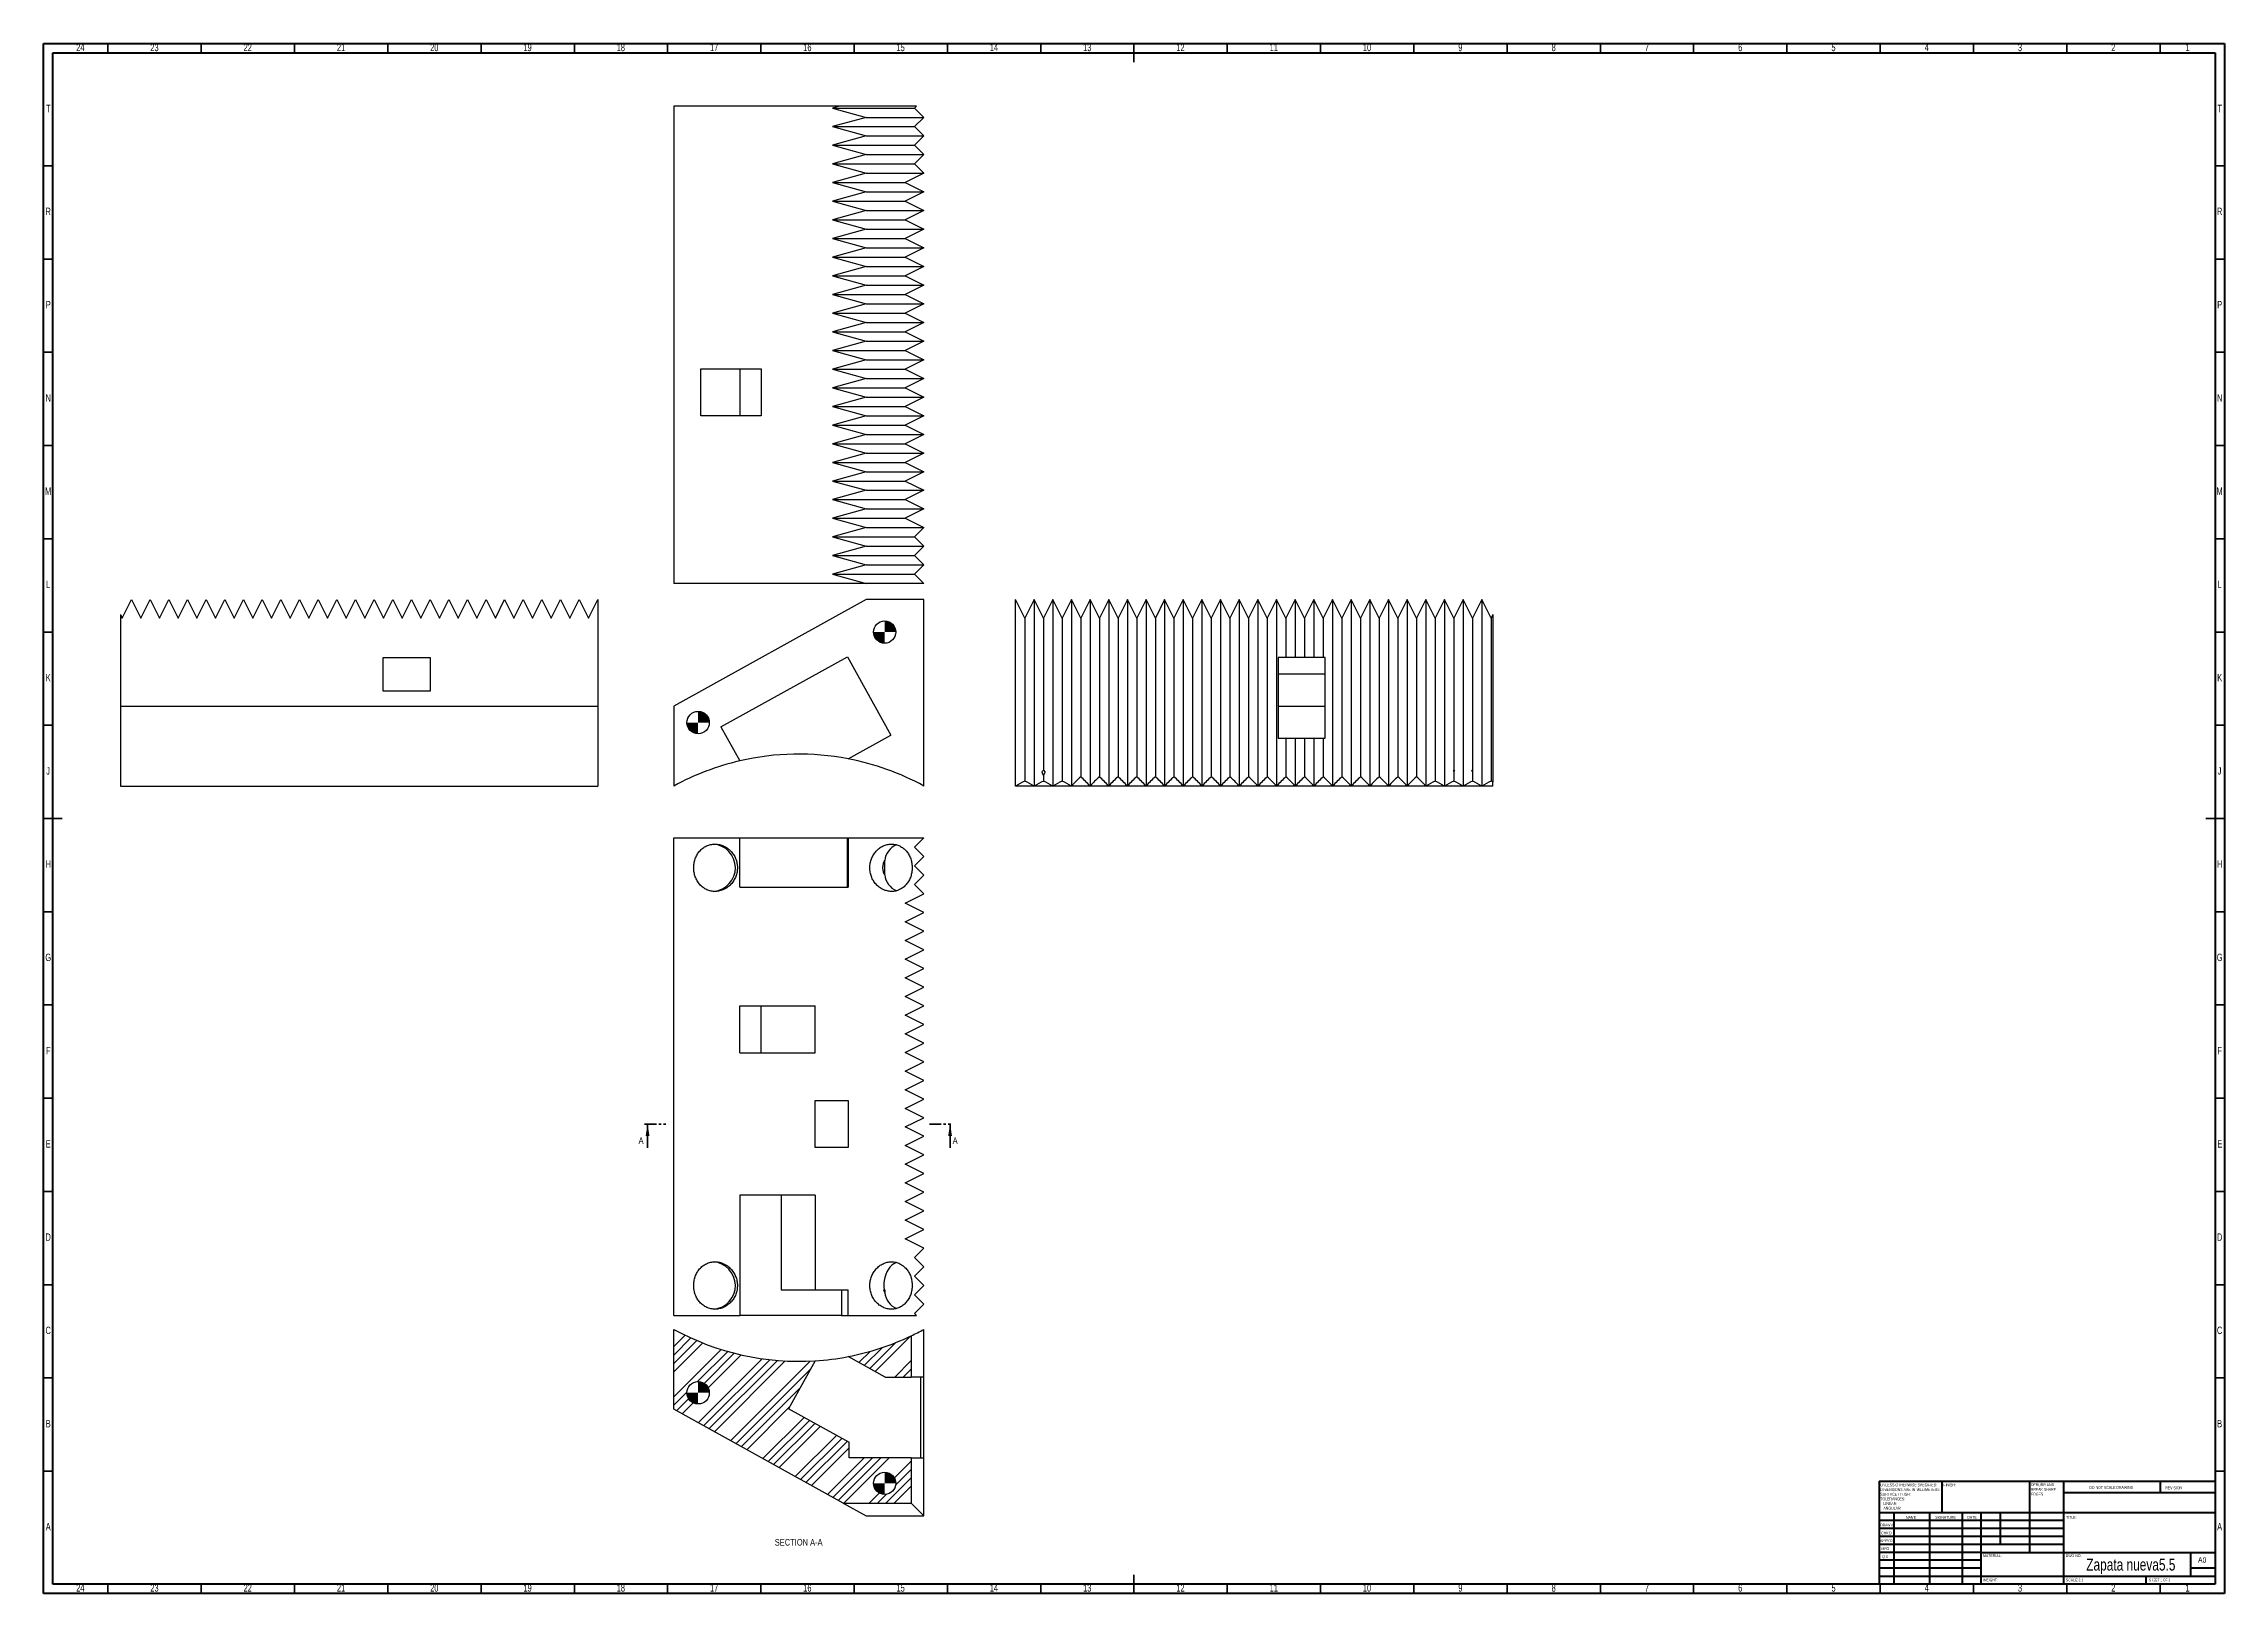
# Model space of a CAD drawing. Header units: millimetres. Extents: x 15 to 1184, y 5 to 836.
import ezdxf

# ---------------------------------------------------------------- set-up
doc = ezdxf.new("R2010")
doc.units = ezdxf.units.MM
doc.linetypes.add('PHANTOM', pattern=[12.699999999999998, 6.35, -1.27, 1.27, -1.27, 1.27, -1.27])
doc.styles.add('SLDTEXTSTYLE0', font='TXT', dxfattribs={"width": 0.75})
doc.styles.add('SLDTEXTSTYLE1', font='TXT', dxfattribs={"width": 0.6864493305940874})
doc.styles.add('SLDTEXTSTYLE2', font='TXT', dxfattribs={"width": 0.6875})
pattern_1 = [(45, (0, 0), (-13.47038418160373, 13.47038418160373), []), (45, (4.49013, 2e-323), (-13.47038418160373, 13.47038418160373), []), (45, (8.98026, 4.4e-323), (-13.47038418160373, 13.47038418160373), []), (45, (13.4704, 6.4e-323), (-13.47038418160373, 13.47038418160373), [])]

msp = doc.modelspace()

# ---------------------------------------------------------------- texts
at = {"color": 7, "linetype": 'Continuous', "lineweight": 0}
for s, insert, char_height, attachment_point, style in [('24', (34.6700738929212, 835.9204746028273), 3.96875, 2, 'SLDTEXTSTYLE0'), ('23', (74.42007389292124, 835.9204746028273), 3.96875, 2, 'SLDTEXTSTYLE0'), ('22', (124.4200738929213, 835.9204746028273), 3.96875, 2, 'SLDTEXTSTYLE0'), ('21', (174.4200738929212, 835.9204746028273), 3.96875, 2, 'SLDTEXTSTYLE0'), ('20', (224.4200738929212, 835.9204746028273), 3.96875, 2, 'SLDTEXTSTYLE0'), ('19', (274.4200738929212, 835.9204746028273), 3.96875, 2, 'SLDTEXTSTYLE0'), ('18', (324.4200738929212, 835.9204746028273), 3.96875, 2, 'SLDTEXTSTYLE0'), ('17', (374.4200738929212, 835.9204746028272), 3.96875, 2, 'SLDTEXTSTYLE0'), ('16', (424.4200738929212, 835.9204746028272), 3.96875, 2, 'SLDTEXTSTYLE0'), ('15', (474.4200738929212, 835.9204746028272), 3.96875, 2, 'SLDTEXTSTYLE0'), ('14', (524.4200738929211, 835.9204746028272), 3.96875, 2, 'SLDTEXTSTYLE0'), ('13', (574.4200738929213, 835.9204746028273), 3.96875, 2, 'SLDTEXTSTYLE0'), ('12', (624.4200738929213, 835.9204746028273), 3.96875, 2, 'SLDTEXTSTYLE0'), ('11', (674.4200738929213, 835.9204746028273), 3.96875, 2, 'SLDTEXTSTYLE0'), ('10', (724.4200738929212, 835.9204746028273), 3.96875, 2, 'SLDTEXTSTYLE0'), ('9', (774.4600369464607, 835.9204746028273), 3.96875, 2, 'SLDTEXTSTYLE0'), ('8', (824.4600369464605, 835.9204746028273), 3.96875, 2, 'SLDTEXTSTYLE0'), ('7', (874.4600369464607, 835.9204746028273), 3.96875, 2, 'SLDTEXTSTYLE0'), ('6', (924.4600369464608, 835.9204746028273), 3.96875, 2, 'SLDTEXTSTYLE0'), ('5', (974.4600369464606, 835.9204746028273), 3.96875, 2, 'SLDTEXTSTYLE0'), ('4', (1024.460036946461, 835.9204746028273), 3.96875, 2, 'SLDTEXTSTYLE0'), ('3', (1074.460036946461, 835.9204746028272), 3.96875, 2, 'SLDTEXTSTYLE0'), ('2', (1124.460036946461, 835.9204746028273), 3.96875, 2, 'SLDTEXTSTYLE0'), ('1', (1164.210036946461, 835.9204746028273), 3.96875, 2, 'SLDTEXTSTYLE0'), ('T', (17.55006866436452, 803.1704746028274), 3.96875, 2, 'SLDTEXTSTYLE0'), ('T', (1181.550068664365, 803.1704746028273), 3.96875, 2, 'SLDTEXTSTYLE0'), ('R', (17.4444191576913, 748.0166284489814), 3.96875, 2, 'SLDTEXTSTYLE0'), ('R', (1181.444419157691, 748.0166284489812), 3.96875, 2, 'SLDTEXTSTYLE0'), ('P', (17.48484158422798, 698.0166284489811), 3.96875, 2, 'SLDTEXTSTYLE0'), ('P', (1181.484841584228, 698.0166284489811), 3.96875, 2, 'SLDTEXTSTYLE0'), ('N', (17.46371158026159, 648.0166284489811), 3.96875, 2, 'SLDTEXTSTYLE0'), ('N', (1181.463711580262, 648.0166284489811), 3.96875, 2, 'SLDTEXTSTYLE0'), ('M', (17.42374855838716, 598.0166284489812), 3.96875, 2, 'SLDTEXTSTYLE0'), ('M', (1181.423748558387, 598.0166284489812), 3.96875, 2, 'SLDTEXTSTYLE0'), ('L', (17.454524747096, 548.0166284489811), 3.96875, 2, 'SLDTEXTSTYLE0'), ('L', (1181.454524747096, 548.0166284489811), 3.96875, 2, 'SLDTEXTSTYLE0'), ('K', (17.48851635027677, 498.0166284489811), 3.96875, 2, 'SLDTEXTSTYLE0'), ('K', (1181.488516350277, 498.0166284489811), 3.96875, 2, 'SLDTEXTSTYLE0'), ('J', (17.40307802241296, 448.0166284489812), 3.96875, 2, 'SLDTEXTSTYLE0'), ('J', (1181.403078022413, 448.0166284489812), 3.96875, 2, 'SLDTEXTSTYLE0'), ('H', (17.49035378359258, 398.0166284489812), 3.96875, 2, 'SLDTEXTSTYLE0'), ('H', (1181.490353783593, 398.0166284489812), 3.96875, 2, 'SLDTEXTSTYLE0'), ('G', (17.48667888529599, 348.0166284489812), 3.96875, 2, 'SLDTEXTSTYLE0'), ('G', (1181.486678885296, 348.0166284489812), 3.96875, 2, 'SLDTEXTSTYLE0'), ('F', (17.45774020906538, 298.0166284489811), 3.96875, 2, 'SLDTEXTSTYLE0'), ('F', (1181.457740209065, 298.0166284489812), 3.96875, 2, 'SLDTEXTSTYLE0'), ('E', (17.50780890509486, 248.0166284489812), 3.96875, 2, 'SLDTEXTSTYLE0'), ('E', (1181.507808905095, 248.0166284489812), 3.96875, 2, 'SLDTEXTSTYLE0'), ('D', (17.45268728211522, 198.0166284489812), 3.96875, 2, 'SLDTEXTSTYLE0'), ('D', (1181.452687282115, 198.0166284489812), 3.96875, 2, 'SLDTEXTSTYLE0'), ('C', (17.45865890197456, 148.0166284489812), 3.96875, 2, 'SLDTEXTSTYLE0'), ('C', (1181.458658901975, 148.0166284489812), 3.96875, 2, 'SLDTEXTSTYLE0'), ('B', (17.47060182411224, 98.01662844898112), 3.96875, 2, 'SLDTEXTSTYLE0'), ('B', (1181.470601824112, 98.01662844898112), 3.96875, 2, 'SLDTEXTSTYLE0'), ('FINISH:', (1033.37129216683, 63.91927199513628), 1.5, 1, 'SLDTEXTSTYLE0'), ('DO NOT SCALE DRAWING', (1111.614640522876, 62.53299357505441), 1.5, 1, 'SLDTEXTSTYLE0'), ('REVISION', (1152.327581699346, 62.33490868045681), 1.5, 1, 'SLDTEXTSTYLE0'), ('A', (17.46371158026159, 42.76662844898116), 3.96875, 2, 'SLDTEXTSTYLE0'), ('DRAWN', (999.6433628978696, 42.38478131733651), 1.5, 1, 'SLDTEXTSTYLE1'), ("CHK'D", (999.939222193744, 38.1618530186061), 1.5, 1, 'SLDTEXTSTYLE0'), ('NAME', (1013.322239217683, 46.5014826334708), 1.5, 1, 'SLDTEXTSTYLE0'), ('SIGNATURE', (1029.033587563177, 46.56175637954667), 1.5, 1, 'SLDTEXTSTYLE0'), ('DATE', (1046.214701965719, 46.57617922121975), 1.5, 1, 'SLDTEXTSTYLE0'), ('TITLE:', (1099.090160638975, 46.57617922121969), 1.5, 1, 'SLDTEXTSTYLE0'), ('A', (1181.463711580262, 42.76662844898116), 3.96875, 2, 'SLDTEXTSTYLE0'), ('SECTION A-A', (419.7552994249464, 34.14831375581058), 3.5, 2, 'SLDTEXTSTYLE0'), ("APPV'D", (999.4017224083208, 34.06586662434236), 1.5, 1, 'SLDTEXTSTYLE0'), ('MFG', (1000.124010738554, 29.71578446078718), 1.5, 1, 'SLDTEXTSTYLE0'), ('Q.A', (1000.509036603952, 25.50466213200304), 1.5, 1, 'SLDTEXTSTYLE0'), ('MATERIAL:', (1054.645862308762, 25.9860562892453), 1.5, 1, 'SLDTEXTSTYLE0'), ('DWG NO.', (1098.953002216211, 25.98605628924532), 1.5, 1, 'SLDTEXTSTYLE0'), ('Zapata nueva5.5', (1133.8499096378, 23.60691096725082), 6.35, 2, 'SLDTEXTSTYLE0'), ('A0', (1169.871156434647, 24.40638856899682), 2.910416666666666, 1, 'SLDTEXTSTYLE0'), ('WEIGHT:', (1054.617811128122, 12.94931190358806), 1.4986, 1, 'SLDTEXTSTYLE0'), ('SCALE:2:1', (1099.073966117492, 12.90008727453223), 1.5, 1, 'SLDTEXTSTYLE0'), ('SHEET 1 OF 1', (1143.478294427816, 12.90008727453221), 1.5, 1, 'SLDTEXTSTYLE2'), ('24', (34.6700738929212, 9.920474602827339), 3.96875, 2, 'SLDTEXTSTYLE0'), ('23', (74.42007389292122, 9.920474602827339), 3.96875, 2, 'SLDTEXTSTYLE0'), ('22', (124.4200738929212, 9.920474602827339), 3.96875, 2, 'SLDTEXTSTYLE0'), ('21', (174.4200738929212, 9.920474602827339), 3.96875, 2, 'SLDTEXTSTYLE0'), ('20', (224.4200738929212, 9.920474602827339), 3.96875, 2, 'SLDTEXTSTYLE0'), ('19', (274.4200738929212, 9.920474602827339), 3.96875, 2, 'SLDTEXTSTYLE0'), ('18', (324.4200738929212, 9.920474602827339), 3.96875, 2, 'SLDTEXTSTYLE0'), ('17', (374.4200738929213, 9.920474602827339), 3.96875, 2, 'SLDTEXTSTYLE0'), ('16', (424.4200738929212, 9.920474602827339), 3.96875, 2, 'SLDTEXTSTYLE0'), ('15', (474.4200738929213, 9.920474602827339), 3.96875, 2, 'SLDTEXTSTYLE0'), ('14', (524.4200738929212, 9.920474602827339), 3.96875, 2, 'SLDTEXTSTYLE0'), ('13', (574.4200738929213, 9.920474602827339), 3.96875, 2, 'SLDTEXTSTYLE0'), ('12', (624.4200738929213, 9.920474602827339), 3.96875, 2, 'SLDTEXTSTYLE0'), ('11', (674.4200738929213, 9.920474602827339), 3.96875, 2, 'SLDTEXTSTYLE0'), ('10', (724.4200738929213, 9.920474602827339), 3.96875, 2, 'SLDTEXTSTYLE0'), ('9', (774.4600369464607, 9.920474602827339), 3.96875, 2, 'SLDTEXTSTYLE0'), ('8', (824.4600369464606, 9.920474602827339), 3.96875, 2, 'SLDTEXTSTYLE0'), ('7', (874.4600369464607, 9.920474602827339), 3.96875, 2, 'SLDTEXTSTYLE0'), ('6', (924.4600369464608, 9.920474602827339), 3.96875, 2, 'SLDTEXTSTYLE0'), ('5', (974.4600369464606, 9.920474602827339), 3.96875, 2, 'SLDTEXTSTYLE0'), ('4', (1024.460036946461, 9.920474602827339), 3.96875, 2, 'SLDTEXTSTYLE0'), ('3', (1074.460036946461, 9.920474602827339), 3.96875, 2, 'SLDTEXTSTYLE0'), ('2', (1124.460036946461, 9.920474602827339), 3.96875, 2, 'SLDTEXTSTYLE0'), ('1', (1164.210036946461, 9.920474602827339), 3.96875, 2, 'SLDTEXTSTYLE0')]:
    msp.add_mtext(s, dxfattribs=dict(at, insert=insert, char_height=char_height, attachment_point=attachment_point, style=style))
at = {"color": 7, "linetype": 'Continuous', "char_height": 3.5, "attachment_point": 1, "style": 'SLDTEXTSTYLE0'}
for insert in [(333.928148509308, 249.5234325131179), (502.2869396836122, 249.5234325131179)]:
    msp.add_mtext('A', dxfattribs=dict(at, insert=insert))

# ---------------------------------------------------------------- blocks, each defined once
blk = doc.blocks.new('SW_NOTE_0')
at = {"color": 0, "linetype": 'Continuous', "lineweight": 0, "char_height": 1.5, "attachment_point": 1, "style": 'SLDTEXTSTYLE0'}
for s, insert in [('UNLESS OTHERWISE SPECIFIED:', (0, 1.933601609657942)), ('TOLERANCES:', (0, -5.566398222703987)), ('SURFACE FINISH:', (0, -3.066398278583342)), ('DIMENSIONS ARE IN MILLIMETERS', (0, -0.5663983344626964)), ('ANGULAR:', (1.687500000000064, -10.56639811094528)), ('LINEAR:', (1.687500000000064, -8.066398166824634))]:
    blk.add_mtext(s, dxfattribs=dict(at, insert=insert))
blk = doc.blocks.new('SW_NOTE_1')
at = {"color": 0, "linetype": 'Continuous', "lineweight": 0, "char_height": 1.5, "attachment_point": 1, "style": 'SLDTEXTSTYLE0'}
for s, insert in [('DEBURR AND', (0, 1.933601609657942)), ('BREAK SHARP', (0, -0.5663983344626964)), ('EDGES', (0, -3.066398278583342))]:
    blk.add_mtext(s, dxfattribs=dict(at, insert=insert))
blk = doc.blocks.new('SW_DOWELSYMBOL_0')
at = {"linetype": 'Continuous', "lineweight": 0}
h = blk.add_hatch(color=0, dxfattribs=at)
edge = h.paths.add_edge_path(flags=0)
edge.add_arc((0, 0), 6.000000000000005, 180, 270.0000000000008)
edge.add_line((0, -6.000000000000005), (0, 0))
edge.add_line((0, 0), (-6.000000000000005, 0))
h = blk.add_hatch(color=0, dxfattribs=at)
edge = h.paths.add_edge_path(flags=0)
edge.add_arc((0, 0), 6.000000000000005, 0, 90)
edge.add_line((0, 6.000000000000005), (0, 0))
edge.add_line((0, 0), (6.000000000000005, 0))
at = {"color": 0, "linetype": 'Continuous', "lineweight": 0}
blk.add_circle((0, 0), 6.000000000000005, dxfattribs=at)
blk = doc.blocks.new('SW_DOWELSYMBOL_1')
at = {"linetype": 'Continuous', "lineweight": 0}
h = blk.add_hatch(color=0, dxfattribs=at)
edge = h.paths.add_edge_path(flags=0)
edge.add_arc((0, 0), 6.000000000000005, 180, 270.0000000000008)
edge.add_line((0, -6.000000000000005), (0, 0))
edge.add_line((0, 0), (-6.000000000000005, 0))
h = blk.add_hatch(color=0, dxfattribs=at)
edge = h.paths.add_edge_path(flags=0)
edge.add_arc((0, 0), 6.000000000000005, 0, 90)
edge.add_line((0, 6.000000000000005), (0, 0))
edge.add_line((0, 0), (6.000000000000005, 0))
at = {"color": 0, "linetype": 'Continuous', "lineweight": 0}
blk.add_circle((0, 0), 6.000000000000005, dxfattribs=at)
blk = doc.blocks.new('SW_DOWELSYMBOL_2')
at = {"linetype": 'Continuous', "lineweight": 0}
h = blk.add_hatch(color=0, dxfattribs=at)
edge = h.paths.add_edge_path(flags=0)
edge.add_arc((0, 0), 5.999999999999964, 180, 270.0000000000008)
edge.add_line((0, -5.999999999999964), (0, 0))
edge.add_line((0, 0), (-5.99999999999995, 0))
h = blk.add_hatch(color=0, dxfattribs=at)
edge = h.paths.add_edge_path(flags=0)
edge.add_arc((0, 0), 5.999999999999964, 0, 90)
edge.add_line((0, 5.999999999999964), (0, 0))
edge.add_line((0, 0), (5.99999999999995, 0))
at = {"color": 0, "linetype": 'Continuous', "lineweight": 0}
blk.add_circle((0, 0), 5.999999999999964, dxfattribs=at)
blk = doc.blocks.new('SW_DOWELSYMBOL_3')
at = {"linetype": 'Continuous', "lineweight": 0}
h = blk.add_hatch(color=0, dxfattribs=at)
edge = h.paths.add_edge_path(flags=0)
edge.add_arc((0, 0), 5.999999999999978, 180, 270.0000000000008)
edge.add_line((0, -5.999999999999978), (0, 0))
edge.add_line((0, 0), (-6.000000000000005, 0))
h = blk.add_hatch(color=0, dxfattribs=at)
edge = h.paths.add_edge_path(flags=0)
edge.add_arc((0, 0), 5.999999999999978, 0, 90)
edge.add_line((0, 5.999999999999978), (0, 0))
edge.add_line((0, 0), (6.000000000000005, 0))
at = {"color": 0, "linetype": 'Continuous', "lineweight": 0}
blk.add_circle((0, 0), 5.999999999999978, dxfattribs=at)

# ---------------------------------------------------------------- hatches: boundary and pattern name
at = {"linetype": 'Continuous', "lineweight": 18}
h = msp.add_hatch(dxfattribs=at)
h.set_pattern_fill('ANSI34', angle=2.8e-322, style=0)
h.set_pattern_definition(pattern_1)
edge = h.paths.add_edge_path(flags=0)
edge.add_arc((419.8294305337668, 269.1497972757113), 139.7, 241.34077544311668, 273.5857228757362, ccw=False)
edge.add_line((352.8294305337668, 146.5647655630262), (352.8294305337668, 103.7003818445938))
edge.add_line((352.8294305337668, 103.7003818445938), (443.6372860967335, 53.36476556302554))
edge.add_line((443.6372860967335, 53.36476556302554), (480.029430533767, 53.36476556302551))
edge.add_line((480.029430533767, 53.36476556302551), (480.0294305337669, 77.70246500576663))
edge.add_line((480.0294305337669, 77.70246500576663), (446.8294305337668, 77.70246500576663))
edge.add_line((446.8294305337668, 77.70246500576663), (446.8294305337668, 86.35182038126061))
edge.add_line((446.8294305337668, 86.35182038126061), (446.6361318201338, 86.00310027083398))
edge.add_line((446.6361318201338, 86.00310027083398), (414.2752026559762, 103.9410562199485))
edge.add_line((414.2752026559762, 103.9410562199485), (428.5665236904744, 129.7232818520982))
edge = h.paths.add_edge_path(flags=0)
edge.add_arc((465.8549532075854, 64.01093689797167), 5.999999999999971, 0, 360)
edge = h.paths.add_edge_path(flags=0)
edge.add_arc((365.8294305337668, 112.5647655630262), 5.999999999999972, 0, 360)
h = msp.add_hatch(dxfattribs=at)
h.set_pattern_fill('ANSI34', angle=2.8e-322, style=0)
h.set_pattern_definition(pattern_1)
edge = h.paths.add_edge_path(flags=0)
edge.add_line((480.0294305337666, 120.9878885564098), (480.0294305337663, 143.0861228885189))
edge.add_arc((419.8294305337668, 269.1497972757113), 139.7, 280.89066908319927, 295.5261761703217, ccw=False)
edge.add_line((446.2237231500141, 131.9658648445117), (466.0285166299873, 120.9878885564098))
edge.add_line((466.0285166299873, 120.9878885564098), (480.0294305337666, 120.9878885564098))

# ---------------------------------------------------------------- linework, layer by layer
at = {"color": 7, "linetype": 'Continuous', "lineweight": 70}
for p, q in [((15, 5), (15, 836)), ((15, 836), (1184, 836)), ((20, 10), (20, 831)), ((20, 831), (1179, 831)), ((1179, 831), (1179, 10)), ((1184, 836), (1184, 5)), ((1184, 5), (15, 5)), ((1179, 10), (20, 10))]:
    msp.add_line(p, q, dxfattribs=at)
at = {"color": 7, "linetype": 'Continuous', "lineweight": 35}
for p, q in [((49.49999999999999, 831), (49.49999999999999, 836)), ((99.50000000000003, 831), (99.50000000000003, 836)), ((149.5, 831), (149.5, 836)), ((199.5, 831), (199.5, 836)), ((249.5, 831), (249.5, 836)), ((299.5, 831), (299.5, 836)), ((349.5000000000001, 831), (349.5000000000001, 836)), ((399.5, 831), (399.5, 836)), ((449.5, 831), (449.5, 836)), ((499.5000000000001, 831), (499.5000000000001, 836)), ((549.5, 831), (549.5, 836)), ((599.5, 836), (599.5, 826)), ((599.5, 831), (599.5, 836)), ((649.5000000000001, 831), (649.5000000000001, 836)), ((699.5, 831), (699.5, 836)), ((749.5, 831), (749.5, 836)), ((799.5000000000001, 831), (799.5000000000001, 836)), ((849.5, 831), (849.5, 836)), ((899.5000000000001, 831), (899.5000000000001, 836)), ((949.5, 831), (949.5, 836)), ((999.5, 831), (999.5, 836)), ((1049.5, 831), (1049.5, 836)), ((1099.5, 831), (1099.5, 836)), ((1149.5, 831), (1149.5, 836)), ((20, 770.5), (15, 770.5)), ((1179, 770.5), (1184, 770.5)), ((20, 720.5), (15, 720.5)), ((1179, 720.5), (1184, 720.5)), ((20, 670.5), (15, 670.5)), ((1179, 670.5), (1184, 670.5)), ((20, 620.5), (15, 620.5)), ((1179, 620.5), (1184, 620.5)), ((20, 570.5), (15, 570.5)), ((1179, 570.5), (1184, 570.5)), ((20, 520.5), (15, 520.5)), ((1179, 520.5), (1184, 520.5)), ((20, 470.5), (15, 470.5)), ((1179, 470.5), (1184, 470.5)), ((15, 420.5), (25, 420.5)), ((20, 420.5), (15, 420.5)), ((1184, 420.5), (1174, 420.5)), ((1179, 420.5), (1184, 420.5)), ((20, 370.5), (15, 370.5)), ((1179, 370.5), (1184, 370.5)), ((20, 320.5), (15, 320.5)), ((1179, 320.5), (1184, 320.5)), ((20, 270.4999999999999), (15, 270.4999999999999)), ((1179, 270.4999999999999), (1184, 270.4999999999999)), ((338.7494305337668, 243.9843520461191), (338.7494305337668, 256.6843520461191)), ((500.9094305337668, 243.9843520461191), (500.9094305337668, 256.6843520461191)), ((20, 220.5), (15, 220.5)), ((1179, 220.5), (1184, 220.5)), ((20, 170.5), (15, 170.5)), ((1179, 170.5), (1184, 170.5)), ((20, 120.4999999999999), (15, 120.4999999999999)), ((1179, 120.4999999999999), (1184, 120.4999999999999)), ((20, 70.49999999999996), (15, 70.49999999999996)), ((1179, 70.49999999999996), (1184, 70.49999999999996)), ((599.5, 5), (599.5, 15)), ((49.49999999999999, 10), (49.49999999999999, 5)), ((99.50000000000003, 10), (99.50000000000003, 5)), ((149.5, 10), (149.5, 5)), ((199.5, 10), (199.5, 5)), ((249.5, 10), (249.5, 5)), ((299.5, 10), (299.5, 5)), ((349.5000000000001, 10), (349.5000000000001, 5)), ((399.5, 10), (399.5, 5)), ((449.5, 10), (449.5, 5)), ((499.5000000000001, 10), (499.5000000000001, 5)), ((549.5, 10), (549.5, 5)), ((599.5, 10), (599.5, 5)), ((649.5000000000001, 10), (649.5000000000001, 5)), ((699.5, 10), (699.5, 5)), ((749.5, 10), (749.5, 5)), ((799.5000000000001, 10), (799.5000000000001, 5)), ((849.5, 10), (849.5, 5)), ((899.5000000000001, 10), (899.5000000000001, 5)), ((949.5, 10), (949.5, 5)), ((999.5, 10), (999.5, 5)), ((1049.5, 10), (1049.5, 5)), ((1099.5, 10), (1099.5, 5)), ((1149.5, 10), (1149.5, 5))]:
    msp.add_line(p, q, dxfattribs=at)
at = {"color": 7, "linetype": 'Continuous', "lineweight": 25}
for p, q in [((352.8294305337668, 802.4640398544118), (352.8294305337668, 546.4640398544118)), ((441.4724287904064, 802.4640398544118), (352.8294305337668, 802.4640398544118)), ((441.4724287904064, 802.4640398544118), (437.8643332798636, 801.4640398544117)), ((437.8643332798636, 801.4640398544117), (455.9048108325779, 796.4640398544118)), ((437.8643332798636, 801.4640398544117), (481.829430533766, 801.4640398544117)), ((455.9048108325779, 796.4640398544118), (437.8643332798636, 791.4640398544117)), ((482.8294305337659, 802.4640398544118), (441.4724287904064, 802.4640398544118)), ((455.9048108325779, 796.4640398544118), (486.829430533766, 796.4640398544118)), ((482.8294305337659, 802.4640398544118), (481.829430533766, 801.4640398544117)), ((481.829430533766, 801.4640398544117), (486.829430533766, 796.4640398544118)), ((486.829430533766, 796.4640398544118), (481.829430533766, 791.4640398544117)), ((437.8643332798636, 791.4640398544117), (481.829430533766, 791.4640398544117)), ((437.8643332798636, 791.4640398544117), (455.9048108325779, 786.4640398544118)), ((455.9048108325779, 786.4640398544118), (437.8643332798636, 781.4640398544118)), ((455.9048108325779, 786.4640398544118), (486.829430533766, 786.4640398544118)), ((481.829430533766, 791.4640398544117), (486.829430533766, 786.4640398544118)), ((486.829430533766, 786.4640398544118), (481.829430533766, 781.4640398544118)), ((437.8643332798636, 781.4640398544118), (455.9048108325779, 776.4640398544118)), ((437.8643332798636, 781.4640398544118), (481.829430533766, 781.4640398544118)), ((455.9048108325779, 776.4640398544118), (437.8643332798636, 771.4640398544117)), ((455.9048108325779, 776.4640398544118), (486.829430533766, 776.4640398544118)), ((481.829430533766, 781.4640398544118), (486.829430533766, 776.4640398544118)), ((486.829430533766, 776.4640398544118), (481.829430533766, 771.4640398544117)), ((437.8643332798636, 771.4640398544117), (455.9048108325779, 766.4640398544118)), ((437.8643332798636, 771.4640398544117), (481.829430533766, 771.4640398544117)), ((455.9048108325779, 766.4640398544118), (437.8643332798636, 761.4640398544118)), ((437.8643332798636, 761.4640398544118), (455.9048108325779, 756.4640398544118)), ((437.8643332798636, 761.4640398544118), (476.8294305337661, 761.4640398544117)), ((455.9048108325779, 766.4640398544118), (486.829430533766, 766.4640398544118)), ((486.829430533766, 766.4640398544118), (476.8294305337661, 761.4640398544117)), ((476.8294305337661, 761.4640398544117), (486.8294305337661, 756.4640398544118)), ((481.829430533766, 771.4640398544117), (486.829430533766, 766.4640398544118)), ((455.9048108325779, 756.4640398544118), (437.8643332798636, 751.4640398544118)), ((437.8643332798636, 751.4640398544118), (455.9048108325779, 746.4640398544118)), ((437.8643332798636, 751.4640398544118), (476.8294305337661, 751.4640398544118)), ((455.9048108325779, 756.4640398544118), (486.8294305337661, 756.4640398544118)), ((486.8294305337661, 756.4640398544118), (476.8294305337661, 751.4640398544118)), ((476.8294305337661, 751.4640398544118), (486.8294305337661, 746.4640398544118)), ((455.9048108325779, 746.4640398544118), (437.8643332798636, 741.4640398544118)), ((437.8643332798636, 741.4640398544118), (455.9048108325779, 736.4640398544118)), ((437.8643332798636, 741.4640398544118), (476.8294305337661, 741.4640398544118)), ((455.9048108325779, 746.4640398544118), (486.8294305337661, 746.4640398544118)), ((486.8294305337661, 746.4640398544118), (476.8294305337661, 741.4640398544118)), ((476.8294305337661, 741.4640398544118), (486.8294305337661, 736.4640398544118)), ((455.9048108325779, 736.4640398544118), (437.8643332798636, 731.4640398544118)), ((437.8643332798636, 731.4640398544118), (455.9048108325779, 726.4640398544118)), ((437.8643332798636, 731.4640398544118), (476.8294305337662, 731.4640398544118)), ((455.9048108325779, 726.4640398544118), (437.8643332798636, 721.4640398544118)), ((455.9048108325779, 736.4640398544118), (486.8294305337661, 736.4640398544118)), ((455.9048108325779, 726.4640398544118), (486.8294305337661, 726.4640398544118)), ((486.8294305337661, 736.4640398544118), (476.8294305337662, 731.4640398544118)), ((476.8294305337662, 731.4640398544118), (486.8294305337661, 726.4640398544118)), ((486.8294305337661, 726.4640398544118), (476.8294305337662, 721.4640398544118)), ((437.8643332798636, 721.4640398544118), (455.9048108325779, 716.4640398544118)), ((437.8643332798636, 721.4640398544118), (476.8294305337662, 721.4640398544118)), ((455.9048108325779, 716.4640398544118), (437.8643332798636, 711.4640398544118)), ((455.9048108325779, 716.4640398544118), (486.8294305337662, 716.4640398544118)), ((476.8294305337662, 721.4640398544118), (486.8294305337662, 716.4640398544118)), ((486.8294305337662, 716.4640398544118), (476.8294305337662, 711.4640398544118)), ((437.8643332798636, 711.4640398544118), (455.9048108325779, 706.4640398544118)), ((437.8643332798636, 711.4640398544118), (476.8294305337662, 711.4640398544118)), ((455.9048108325779, 706.4640398544118), (437.8643332798636, 701.4640398544119)), ((437.8643332798636, 701.4640398544119), (455.9048108325779, 696.4640398544118)), ((437.8643332798636, 701.4640398544119), (476.8294305337662, 701.4640398544118)), ((455.9048108325779, 706.4640398544118), (486.8294305337662, 706.4640398544118)), ((476.8294305337662, 711.4640398544118), (486.8294305337662, 706.4640398544118)), ((486.8294305337662, 706.4640398544118), (476.8294305337662, 701.4640398544118)), ((476.8294305337662, 701.4640398544118), (486.8294305337662, 696.4640398544118)), ((455.9048108325779, 696.4640398544118), (437.8643332798636, 691.4640398544118)), ((437.8643332798636, 691.4640398544118), (455.9048108325779, 686.4640398544117)), ((437.8643332798636, 691.4640398544118), (476.8294305337663, 691.4640398544118)), ((455.9048108325779, 696.4640398544118), (486.8294305337662, 696.4640398544118)), ((486.8294305337662, 696.4640398544118), (476.8294305337663, 691.4640398544118)), ((476.8294305337663, 691.4640398544118), (486.8294305337663, 686.4640398544117)), ((455.9048108325779, 686.4640398544117), (437.8643332798635, 681.4640398544118)), ((437.8643332798635, 681.4640398544118), (455.9048108325779, 676.4640398544117)), ((437.8643332798635, 681.4640398544118), (476.8294305337664, 681.4640398544118)), ((455.9048108325779, 686.4640398544117), (486.8294305337663, 686.4640398544117)), ((486.8294305337663, 686.4640398544117), (476.8294305337664, 681.4640398544118)), ((476.8294305337664, 681.4640398544118), (486.8294305337664, 676.4640398544117)), ((455.9048108325779, 676.4640398544117), (437.8643332798636, 671.4640398544118)), ((437.8643332798636, 671.4640398544118), (455.9048108325779, 666.4640398544117)), ((437.8643332798636, 671.4640398544118), (476.8294305337664, 671.4640398544117)), ((455.9048108325779, 666.4640398544117), (437.8643332798636, 661.4640398544118)), ((455.9048108325779, 676.4640398544117), (486.8294305337664, 676.4640398544117)), ((455.9048108325779, 666.4640398544117), (486.8294305337664, 666.4640398544117)), ((486.8294305337664, 676.4640398544117), (476.8294305337664, 671.4640398544117)), ((476.8294305337664, 671.4640398544117), (486.8294305337664, 666.4640398544117)), ((486.8294305337664, 666.4640398544117), (476.8294305337665, 661.4640398544118)), ((367.3699848844283, 636.4640398544117), (367.3699848844283, 661.6640398544118)), ((367.3699848844283, 661.6640398544118), (399.730914048586, 661.6640398544118)), ((388.1306451025572, 661.6640398544118), (388.1306451025573, 636.4640398544117)), ((399.730914048586, 661.6640398544118), (399.730914048586, 636.4640398544117)), ((437.8643332798636, 661.4640398544118), (455.9048108325779, 656.4640398544118)), ((437.8643332798636, 661.4640398544118), (476.8294305337665, 661.4640398544118)), ((455.9048108325779, 656.4640398544118), (437.8643332798636, 651.4640398544118)), ((455.9048108325779, 656.4640398544118), (486.8294305337664, 656.4640398544118)), ((476.8294305337665, 661.4640398544118), (486.8294305337664, 656.4640398544118)), ((486.8294305337664, 656.4640398544118), (476.8294305337665, 651.4640398544118)), ((437.8643332798636, 651.4640398544118), (455.9048108325779, 646.4640398544118)), ((437.8643332798636, 651.4640398544118), (476.8294305337665, 651.4640398544118)), ((455.9048108325779, 646.4640398544118), (437.8643332798635, 641.4640398544118)), ((455.9048108325779, 646.4640398544118), (486.8294305337665, 646.4640398544118)), ((476.8294305337665, 651.4640398544118), (486.8294305337665, 646.4640398544118)), ((486.8294305337665, 646.4640398544118), (476.8294305337665, 641.4640398544118)), ((399.730914048586, 636.4640398544117), (367.3699848844283, 636.4640398544117)), ((437.8643332798635, 641.4640398544118), (455.9048108325779, 636.4640398544118)), ((437.8643332798635, 641.4640398544118), (476.8294305337665, 641.4640398544118)), ((455.9048108325779, 636.4640398544118), (437.8643332798636, 631.4640398544118)), ((437.8643332798636, 631.4640398544118), (455.9048108325779, 626.4640398544118)), ((437.8643332798636, 631.4640398544118), (476.8294305337666, 631.4640398544118)), ((455.9048108325779, 636.4640398544118), (486.8294305337665, 636.4640398544118)), ((476.8294305337665, 641.4640398544118), (486.8294305337665, 636.4640398544118)), ((486.8294305337665, 636.4640398544118), (476.8294305337666, 631.4640398544118)), ((476.8294305337666, 631.4640398544118), (486.8294305337665, 626.4640398544118)), ((455.9048108325779, 626.4640398544118), (437.8643332798636, 621.4640398544118)), ((437.8643332798636, 621.4640398544118), (455.9048108325779, 616.4640398544118)), ((437.8643332798636, 621.4640398544118), (476.8294305337666, 621.4640398544118)), ((455.9048108325779, 626.4640398544118), (486.8294305337665, 626.4640398544118)), ((486.8294305337665, 626.4640398544118), (476.8294305337666, 621.4640398544118)), ((476.8294305337666, 621.4640398544118), (486.8294305337666, 616.4640398544118)), ((455.9048108325779, 616.4640398544118), (437.8643332798636, 611.4640398544118)), ((437.8643332798636, 611.4640398544118), (455.9048108325779, 606.4640398544118)), ((437.8643332798636, 611.4640398544118), (476.8294305337666, 611.4640398544118)), ((455.9048108325779, 616.4640398544118), (486.8294305337666, 616.4640398544118)), ((486.8294305337666, 616.4640398544118), (476.8294305337666, 611.4640398544118)), ((476.8294305337666, 611.4640398544118), (486.8294305337666, 606.4640398544118)), ((455.9048108325779, 606.4640398544118), (437.8643332798635, 601.4640398544118)), ((437.8643332798635, 601.4640398544118), (455.9048108325779, 596.4640398544118)), ((437.8643332798635, 601.4640398544118), (476.8294305337666, 601.4640398544118)), ((455.9048108325779, 596.4640398544118), (437.8643332798635, 591.4640398544118)), ((455.9048108325779, 606.4640398544118), (486.8294305337666, 606.4640398544118)), ((455.9048108325779, 596.4640398544118), (486.8294305337666, 596.4640398544118)), ((486.8294305337666, 606.4640398544118), (476.8294305337666, 601.4640398544118)), ((476.8294305337666, 601.4640398544118), (486.8294305337666, 596.4640398544118)), ((486.8294305337666, 596.4640398544118), (476.8294305337667, 591.4640398544118)), ((437.8643332798635, 591.4640398544118), (455.9048108325779, 586.4640398544118)), ((437.8643332798635, 591.4640398544118), (476.8294305337667, 591.4640398544118)), ((455.9048108325779, 586.4640398544118), (437.8643332798636, 581.4640398544118)), ((455.9048108325779, 586.4640398544118), (486.8294305337667, 586.4640398544118)), ((476.8294305337667, 591.4640398544118), (486.8294305337667, 586.4640398544118)), ((486.8294305337667, 586.4640398544118), (476.8294305337667, 581.4640398544118)), ((437.8643332798636, 581.4640398544118), (455.9048108325779, 576.4640398544118)), ((437.8643332798636, 581.4640398544118), (476.8294305337667, 581.4640398544118)), ((455.9048108325779, 576.4640398544118), (437.8643332798636, 571.4640398544118)), ((455.9048108325779, 576.4640398544118), (486.8294305337668, 576.4640398544118)), ((476.8294305337667, 581.4640398544118), (486.8294305337668, 576.4640398544118)), ((486.8294305337668, 576.4640398544118), (481.8294305337668, 571.4640386286189)), ((437.8643332798636, 571.4640398544118), (455.9048108325779, 566.4640398544118)), ((437.8643332798636, 571.4640398544118), (481.8294305337668, 571.4640386286189)), ((455.9048108325779, 566.4640398544118), (437.8643332798636, 561.4640398544117)), ((437.8643332798636, 561.4640398544117), (455.9048108325779, 556.4640398544117)), ((437.8643332798636, 561.4640398544117), (481.8294305337668, 561.4640386286189)), ((455.9048108325779, 566.4640398544118), (486.8294305337668, 566.4640398544118)), ((481.8294305337668, 571.4640386286189), (486.8294305337668, 566.4640398544118)), ((486.8294305337668, 566.4640398544118), (481.8294305337668, 561.4640386286189)), ((481.8294305337668, 561.4640386286189), (486.8294305337668, 556.4640398544117)), ((455.9048108325779, 556.4640398544117), (437.8643332798636, 551.4640398544118)), ((437.8643332798636, 551.4640398544118), (455.9048108325779, 546.4640398544118)), ((437.8643332798636, 551.4640398544118), (481.8294305337668, 551.464038628619)), ((455.9048108325779, 556.4640398544117), (486.8294305337668, 556.4640398544117)), ((486.8294305337668, 556.4640398544117), (481.8294305337668, 551.464038628619)), ((481.8294305337668, 551.464038628619), (486.8294305337668, 546.4640398544118)), ((57.14510579842879, 527.9234523265663), (62.1451057984288, 537.9234523265663)), ((62.1451057984288, 537.9234523265663), (67.1451057984288, 527.9234523265663)), ((67.1451057984288, 527.9234523265663), (72.14510579842879, 537.9234523265663)), ((72.14510579842879, 537.9234523265663), (77.14510579842879, 527.9234523265663)), ((77.14510579842879, 527.9234523265663), (82.14510579842879, 537.9234523265663)), ((82.14510579842879, 537.9234523265663), (87.14510579842883, 527.9234523265663)), ((87.14510579842883, 527.9234523265663), (92.1451057984288, 537.9234523265663)), ((92.1451057984288, 537.9234523265663), (97.1451057984288, 527.9234523265663)), ((97.1451057984288, 527.9234523265663), (102.1451057984288, 537.9234523265663)), ((102.1451057984288, 537.9234523265663), (107.1451057984288, 527.9234523265663)), ((107.1451057984288, 527.9234523265663), (112.1451057984288, 537.9234523265663)), ((112.1451057984288, 537.9234523265663), (117.1451057984288, 527.9234523265663)), ((117.1451057984288, 527.9234523265663), (122.1451057984288, 537.9234523265663)), ((122.1451057984288, 537.9234523265663), (127.1451057984288, 527.9234523265663)), ((127.1451057984288, 527.9234523265663), (132.1451057984288, 537.9234523265663)), ((132.1451057984288, 537.9234523265663), (137.1451057984288, 527.9234523265663)), ((137.1451057984288, 527.9234523265663), (142.1451057984288, 537.9234523265663)), ((142.1451057984288, 537.9234523265663), (147.1451057984288, 527.9234523265663)), ((147.1451057984288, 527.9234523265663), (152.1451057984288, 537.9234523265663)), ((152.1451057984288, 537.9234523265663), (157.1451057984288, 527.9234523265663)), ((157.1451057984288, 527.9234523265663), (162.1451057984288, 537.9234523265663)), ((162.1451057984288, 537.9234523265663), (167.1451057984288, 527.9234523265663)), ((167.1451057984288, 527.9234523265663), (172.1451057984288, 537.9234523265663)), ((172.1451057984288, 537.9234523265663), (177.1451057984288, 527.9234523265663)), ((177.1451057984288, 527.9234523265663), (182.1451057984288, 537.9234523265663)), ((182.1451057984288, 537.9234523265663), (187.1451057984288, 527.9234523265663)), ((187.1451057984288, 527.9234523265663), (192.1451057984288, 537.9234523265663)), ((192.1451057984288, 537.9234523265663), (197.1451057984288, 527.9234523265663)), ((197.1451057984288, 527.9234523265663), (202.1451057984288, 537.9234523265663)), ((202.1451057984288, 537.9234523265663), (207.1451057984288, 527.9234523265663)), ((207.1451057984288, 527.9234523265663), (212.1451057984288, 537.9234523265663)), ((212.1451057984288, 537.9234523265663), (217.1451057984288, 527.9234523265663)), ((217.1451057984288, 527.9234523265663), (222.1451057984288, 537.9234523265663)), ((222.1451057984288, 537.9234523265663), (227.1451057984288, 527.9234523265663)), ((227.1451057984288, 527.9234523265663), (232.1451057984288, 537.9234523265663)), ((232.1451057984288, 537.9234523265663), (237.1451057984288, 527.9234523265663)), ((237.1451057984288, 527.9234523265663), (242.1451057984288, 537.9234523265663)), ((242.1451057984288, 537.9234523265663), (247.1451057984288, 527.9234523265663)), ((247.1451057984288, 527.9234523265663), (252.1451057984288, 537.9234523265663)), ((252.1451057984288, 537.9234523265663), (257.1451057984288, 527.9234523265663)), ((257.1451057984288, 527.9234523265663), (262.1451057984288, 537.9234523265663)), ((262.1451057984288, 537.9234523265663), (267.1451057984288, 527.9234523265663)), ((267.1451057984288, 527.9234523265663), (272.1451057984287, 537.9234523265663)), ((272.1451057984287, 537.9234523265663), (277.1451057984287, 527.9234523265663)), ((277.1451057984287, 527.9234523265663), (282.1451057984288, 537.9234523265663)), ((282.1451057984288, 537.9234523265663), (287.1451057984288, 527.9234523265663)), ((287.1451057984288, 527.9234523265663), (292.1451057984288, 537.9234523265663)), ((292.1451057984288, 537.9234523265663), (297.1451057984288, 527.9234523265663)), ((297.1451057984288, 527.9234523265663), (302.1451057984288, 537.9234523265663)), ((302.1451057984288, 537.9234523265663), (307.1451057984288, 527.9234523265663)), ((307.1451057984288, 527.9234523265663), (312.1451057984288, 537.9234523265663)), ((312.1451057984288, 537.9234523265663), (312.1451057984288, 480.7878360449988)), ((455.9048108325779, 546.4640398544118), (352.8294305337668, 546.4640398544118)), ((455.9048108325779, 537.9234523265663), (352.8294305337668, 480.7878360449988)), ((486.8294305337668, 546.4640398544118), (455.9048108325779, 546.4640398544118)), ((486.8294305337668, 537.9234523265663), (455.9048108325779, 537.9234523265663)), ((486.8294305337668, 437.9234523265663), (486.8294305337668, 537.9234523265663)), ((535.9383435110794, 437.9234523265663), (535.9383435110794, 537.9234523265663)), ((540.9383422852866, 527.9234498749809), (535.9383435110794, 537.9234523265663)), ((545.9383435110794, 537.9234523265663), (540.9383422852866, 527.9234498749809)), ((545.9383435110794, 537.9234523265663), (545.9383435110794, 437.9234523265663)), ((550.9383422852866, 527.923454778152), (545.9383435110794, 537.9234523265663)), ((555.9383435110794, 537.9234523265663), (550.9383422852866, 527.923454778152)), ((555.9383435110794, 537.9234523265663), (555.9383435110794, 437.9234523265663)), ((560.9383422852866, 527.923454778152), (555.9383435110794, 537.9234523265663)), ((565.9383435110794, 537.9234523265663), (560.9383422852866, 527.923454778152)), ((565.9383435110794, 537.9234523265663), (565.9383435110794, 437.9234523265663)), ((570.9383435110794, 527.9234523265662), (565.9383435110794, 537.9234523265663)), ((575.9383435110794, 537.9234523265663), (570.9383435110794, 527.9234523265662)), ((575.9383435110794, 537.9234523265663), (575.9383435110794, 437.9234523265663)), ((580.9383435110794, 527.9234523265663), (575.9383435110794, 537.9234523265663)), ((585.9383435110794, 537.9234523265663), (580.9383435110794, 527.9234523265663)), ((585.9383435110794, 537.9234523265663), (585.9383435110794, 437.9234523265663)), ((590.9383435110793, 527.9234523265663), (585.9383435110794, 537.9234523265663)), ((595.9383435110794, 537.9234523265663), (590.9383435110793, 527.9234523265663)), ((595.9383435110794, 537.9234523265663), (595.9383435110794, 437.9234523265663)), ((600.9383435110794, 527.9234523265662), (595.9383435110794, 537.9234523265663)), ((605.9383435110794, 537.9234523265663), (600.9383435110794, 527.9234523265662)), ((605.9383435110794, 537.9234523265663), (605.9383435110794, 437.9234523265663)), ((610.9383435110793, 527.9234523265662), (605.9383435110794, 537.9234523265663)), ((615.9383435110793, 537.9234523265663), (610.9383435110793, 527.9234523265662)), ((615.9383435110793, 537.9234523265663), (615.9383435110793, 437.9234523265663)), ((620.9383435110793, 527.9234523265663), (615.9383435110793, 537.9234523265663)), ((625.9383435110793, 537.9234523265663), (620.9383435110793, 527.9234523265663)), ((625.9383435110793, 537.9234523265663), (625.9383435110793, 437.9234523265663)), ((630.9383435110793, 527.9234523265663), (625.9383435110793, 537.9234523265663)), ((635.9383435110793, 537.9234523265663), (630.9383435110793, 527.9234523265663)), ((635.9383435110793, 537.9234523265663), (635.9383435110793, 437.9234523265663)), ((640.9383435110793, 527.9234523265662), (635.9383435110793, 537.9234523265663)), ((645.9383435110793, 537.9234523265663), (640.9383435110793, 527.9234523265662)), ((645.9383435110793, 537.9234523265663), (645.9383435110793, 437.9234523265663)), ((650.9383435110793, 527.9234523265663), (645.9383435110793, 537.9234523265663)), ((655.9383435110793, 537.9234523265663), (650.9383435110793, 527.9234523265663)), ((655.9383435110793, 537.9234523265663), (655.9383435110793, 437.9234523265663)), ((660.9383435110794, 527.9234523265663), (655.9383435110793, 537.9234523265663)), ((665.9383435110794, 537.9234523265663), (660.9383435110794, 527.9234523265663)), ((665.9383435110794, 537.9234523265663), (665.9383435110794, 437.9234523265663)), ((670.9383435110794, 527.9234523265663), (665.9383435110794, 537.9234523265663)), ((675.9383435110794, 537.9234523265663), (670.9383435110794, 527.9234523265663)), ((675.9383435110794, 537.9234523265663), (675.9383435110794, 437.9234523265663)), ((680.9383435110794, 527.9234523265663), (675.9383435110794, 537.9234523265663)), ((685.9383435110794, 537.9234523265663), (680.9383435110794, 527.9234523265663)), ((685.9383435110794, 537.9234523265663), (685.9383435110797, 506.785752883826)), ((690.9383435110794, 527.9234523265663), (685.9383435110794, 537.9234523265663)), ((695.9383435110794, 537.9234523265663), (690.9383435110794, 527.9234523265663)), ((695.9383435110794, 537.9234523265663), (695.9383435110797, 506.785752883826)), ((700.9383435110794, 527.9234523265663), (695.9383435110794, 537.9234523265663)), ((705.9383435110794, 537.9234523265663), (700.9383435110794, 527.9234523265663)), ((705.9383435110794, 537.9234523265663), (705.9383435110794, 437.9234523265663)), ((710.9383435110794, 527.9234523265663), (705.9383435110794, 537.9234523265663)), ((715.9383435110793, 537.9234523265663), (710.9383435110794, 527.9234523265663)), ((715.9383435110793, 537.9234523265663), (715.9383435110793, 437.9234523265663)), ((720.9383435110794, 527.9234523265662), (715.9383435110793, 537.9234523265663)), ((725.9383435110793, 537.9234523265663), (720.9383435110794, 527.9234523265662)), ((725.9383435110793, 537.9234523265663), (725.9383435110793, 437.9234523265663)), ((730.9383435110794, 527.9234523265663), (725.9383435110793, 537.9234523265663)), ((735.9383435110793, 537.9234523265663), (730.9383435110794, 527.9234523265663)), ((735.9383435110793, 537.9234523265663), (735.9383435110793, 437.9234523265663)), ((740.9383435110794, 527.9234523265663), (735.9383435110793, 537.9234523265663)), ((745.9383435110793, 537.9234523265663), (740.9383435110794, 527.9234523265663)), ((745.9383435110793, 537.9234523265663), (745.9383435110793, 437.9234523265663)), ((750.9383435110793, 527.9234523265663), (745.9383435110793, 537.9234523265663)), ((755.9383435110793, 537.9234523265663), (750.9383435110793, 527.9234523265663)), ((755.9383435110793, 537.9234523265663), (755.9383435110793, 437.9234523265663)), ((760.9383435110793, 527.9234523265663), (755.9383435110793, 537.9234523265663)), ((765.9383435110793, 537.9234523265663), (760.9383435110793, 527.9234523265663)), ((765.9383435110793, 537.9234523265663), (765.9383435110793, 437.9234523265663)), ((770.9383435110793, 527.9234523265663), (765.9383435110793, 537.9234523265663)), ((775.9383435110793, 537.9234523265663), (770.9383435110793, 527.9234523265663)), ((775.9383435110793, 537.9234523265663), (775.9383435110793, 437.9234523265663)), ((780.9383435110793, 527.9234523265663), (775.9383435110793, 537.9234523265663)), ((785.9383435110794, 537.9234523265663), (780.9383435110793, 527.9234523265663)), ((785.9383435110794, 537.9234523265663), (785.9383435110794, 437.9234523265663)), ((790.9383435110794, 527.9234523265663), (785.9383435110794, 537.9234523265663)), ((56.14510579842879, 529.9234523265663), (56.14510579842879, 480.7878360449988)), ((56.14510579842879, 529.9234523265663), (57.14510579842879, 527.9234523265663)), ((540.9383422852866, 527.9234498749809), (540.9383422852866, 440.5266389093743)), ((550.9383422852866, 527.923454778152), (550.9383422852866, 446.4134227453441)), ((560.9383422852866, 527.923454778152), (560.9383422852866, 440.5266389093743)), ((570.9383435110794, 527.9234523265662), (570.9383435110794, 442.880923333563)), ((580.9383435110794, 527.9234523265663), (580.9383435110794, 442.880923333563)), ((590.9383435110793, 527.9234523265663), (590.9383435110793, 442.880923333563)), ((600.9383435110794, 527.9234523265662), (600.9383435110793, 442.8809233335631)), ((610.9383435110793, 527.9234523265662), (610.9383435110793, 442.880923333563)), ((620.9383435110793, 527.9234523265663), (620.9383435110793, 442.880923333563)), ((630.9383435110793, 527.9234523265663), (630.9383435110793, 442.8809233335631)), ((640.9383435110793, 527.9234523265662), (640.9383435110793, 442.8809233335631)), ((650.9383435110793, 527.9234523265663), (650.9383435110793, 442.8809233335631)), ((660.9383435110794, 527.9234523265663), (660.9383435110794, 442.8809233335631)), ((670.9383435110794, 527.9234523265663), (670.9383435110794, 442.8809233335631)), ((680.9383435110794, 527.9234523265663), (680.9383435110794, 506.785752883826)), ((690.9383435110794, 527.9234523265663), (690.9383435110794, 506.785752883826)), ((700.9383435110794, 527.9234523265663), (700.9383435110794, 506.785752883826)), ((710.9383435110794, 527.9234523265663), (710.9383435110794, 442.8809233335633)), ((720.9383435110794, 527.9234523265662), (720.9383435110794, 442.8809233335633)), ((730.9383435110794, 527.9234523265663), (730.9383435110794, 442.8809233335633)), ((740.9383435110794, 527.9234523265663), (740.9383435110794, 442.8809233335633)), ((750.9383435110793, 527.9234523265663), (750.9383435110793, 442.8809233335633)), ((760.9383435110793, 527.9234523265663), (760.9383435110793, 440.5266389093746)), ((770.9383435110793, 527.9234523265663), (770.9383435110793, 446.4134227453449)), ((780.9383435110793, 527.9234523265663), (780.9383435110793, 446.4134227453449)), ((791.9383435110794, 529.9234523265663), (790.9383435110794, 527.9234523265663)), ((790.9383435110794, 527.9234523265663), (790.9383435110794, 440.5266389093747)), ((791.9383435110794, 529.9234523265663), (791.9383435110794, 440.0263911643723)), ((196.9451057984288, 506.785752883826), (222.1451057984288, 506.785752883826)), ((196.9451057984288, 488.8477969347114), (196.9451057984288, 506.785752883826)), ((222.1451057984288, 506.785752883826), (222.1451057984288, 488.8477969347115)), ((378.0357965298477, 469.6061633776447), (445.8513631733463, 507.1969457975346)), ((445.8513631733463, 507.1969457975346), (469.1222249451706, 465.2151998548437)), ((676.7383435110794, 506.785752883826), (676.7383435110793, 463.5003293331828)), ((680.9383435110794, 506.785752883826), (676.7383435110794, 506.785752883826)), ((685.9383435110797, 506.785752883826), (680.9383435110794, 506.785752883826)), ((690.9383435110794, 506.785752883826), (685.9383435110797, 506.785752883826)), ((695.9383435110797, 506.785752883826), (690.9383435110794, 506.785752883826)), ((700.9383435110794, 506.785752883826), (695.9383435110797, 506.785752883826)), ((701.9383435110793, 506.785752883826), (700.9383435110794, 506.785752883826)), ((701.9383435110793, 463.5003293331828), (701.9383435110793, 506.785752883826)), ((676.7383435110793, 498.136397508332), (701.9383435110793, 498.136397508332)), ((56.14510579842879, 480.7878360449988), (56.14510579842879, 437.9234523265663)), ((56.14510579842879, 480.7878360449988), (312.1451057984288, 480.7878360449988)), ((222.1451057984288, 488.8477969347115), (196.9451057984288, 488.8477969347114)), ((312.1451057984288, 480.7878360449988), (312.1451057984288, 437.9234523265663)), ((352.8294305337668, 480.7878360449988), (352.8294305337668, 437.9234523265663)), ((701.9383435110793, 480.5471616696441), (676.7383435110793, 480.5471616696441)), ((378.0357965298477, 469.6061633776447), (388.1306451025571, 451.3945744702437)), ((446.223723150014, 452.5223530450809), (469.1222249451706, 465.2151998548437)), ((676.7383435110793, 463.5003293331828), (680.9383435110794, 463.5003293331828)), ((680.9383435110794, 463.5003293331828), (680.9383435110794, 442.8809233335633)), ((680.9383435110794, 463.5003293331828), (685.9383435110797, 463.5003293331828)), ((685.9383435110797, 463.5003293331828), (685.9383435110794, 437.9234523265663)), ((685.9383435110797, 463.5003293331828), (690.9383435110794, 463.5003293331828)), ((690.9383435110794, 463.5003293331828), (690.9383435110794, 442.8809233335631)), ((690.9383435110794, 463.5003293331828), (695.9383435110797, 463.5003293331828)), ((695.9383435110797, 463.5003293331828), (695.9383435110794, 437.9234523265663)), ((695.9383435110797, 463.5003293331828), (700.9383435110794, 463.5003293331828)), ((700.9383435110794, 463.5003293331828), (700.9383435110794, 442.8809233335632)), ((700.9383435110794, 463.5003293331828), (701.9383435110793, 463.5003293331828)), ((550.0291662349483, 445.4472482457322), (550.9383422852866, 446.4134227453441)), ((550.9383422852866, 446.4134227453441), (551.9464209796365, 445.3421456808201)), ((770.7038923906824, 446.164273377148), (770.9383435110793, 446.4134227453449)), ((770.9383435110793, 446.4134227453449), (771.3616443289819, 445.9635842839951)), ((770.9383435110794, 445.5194314654648), (770.9383435110793, 440.5266389093747)), ((780.5150426932607, 445.9635842839036), (780.9383435110793, 446.4134227453449)), ((780.9383435110793, 446.4134227453449), (781.1727946315235, 446.1642733772787)), ((780.9383435110793, 445.5194314654649), (780.9383435110793, 440.5266389093747)), ((56.14510579842879, 437.9234523265663), (312.1451057984288, 437.9234523265663)), ((791.9383435110794, 437.9234523265663), (535.9383435110794, 437.9234523265663)), ((550.9383422852866, 443.5353046115136), (550.9383422852866, 440.5266389093742)), ((791.9383435110794, 437.9234523265663), (791.9383435110792, 440.0263911643723)), ((352.8294305337668, 154.0843520461191), (352.8294305337668, 410.0843520461191)), ((352.8294305337668, 410.0843520461191), (388.1306451025571, 410.0843520461191)), ((388.1306451025571, 383.6843520461192), (388.1306451025571, 410.0843520461191)), ((388.1306451025571, 410.0843520461191), (445.8513631733463, 410.0843520461191)), ((445.8513631733463, 383.6843520461192), (445.8513631733463, 410.0843520461191)), ((445.8513631733463, 410.0843520461191), (446.223723150014, 410.0843520461191)), ((446.223723150014, 410.0843520461191), (446.2237231500141, 383.6843520461192)), ((446.223723150014, 410.0843520461191), (486.8294305337668, 410.0843520461191)), ((481.8294305337668, 405.0843532719119), (486.8294305337668, 410.0843520461191)), ((465.845833260481, 390.2098279794378), (465.8458332605954, 397.9588761130306)), ((486.8294305337668, 400.0843520461191), (481.8294305337668, 405.0843532719119)), ((481.8294305337668, 395.0843532719119), (486.8294305337668, 400.0843520461191)), ((486.8294305337668, 390.0843520461191), (481.8294305337668, 395.0843532719118)), ((481.8294305337668, 385.0843532719119), (486.8294305337668, 390.0843520461191)), ((388.1306451025571, 383.6843520461192), (446.2237231500141, 383.6843520461192)), ((476.8294305337667, 375.0843520461191), (486.8294305337668, 380.0843520461191)), ((486.8294305337667, 370.0843520461191), (476.8294305337667, 375.0843520461191)), ((486.8294305337668, 380.0843520461191), (481.8294305337667, 385.084353271912)), ((476.8294305337667, 365.0843520461191), (486.8294305337667, 370.0843520461191)), ((486.8294305337667, 360.0843520461191), (476.8294305337667, 365.0843520461191)), ((476.8294305337666, 355.0843520461191), (486.8294305337667, 360.0843520461191)), ((486.8294305337666, 350.0843520461191), (476.8294305337666, 355.0843520461191)), ((476.8294305337666, 345.0843520461191), (486.8294305337667, 350.0843520461191)), ((486.8294305337666, 340.084352046119), (476.8294305337666, 345.0843520461191)), ((476.8294305337666, 335.0843520461191), (486.8294305337666, 340.0843520461191)), ((486.8294305337666, 330.0843520461191), (476.8294305337666, 335.0843520461191)), ((476.8294305337666, 325.0843520461191), (486.8294305337666, 330.0843520461191)), ((388.1306451025573, 320.0843520461191), (428.5665236904743, 320.0843520461191)), ((388.1306451025572, 294.8843520461191), (388.1306451025573, 320.0843520461191)), ((399.730914048586, 294.8843520461191), (399.730914048586, 320.0843520461191)), ((428.5665236904743, 294.8843520461191), (428.5665236904743, 320.0843520461191)), ((486.8294305337666, 320.0843520461191), (476.8294305337666, 325.0843520461191)), ((476.8294305337665, 315.0843520461191), (486.8294305337666, 320.0843520461192)), ((486.8294305337665, 310.0843520461191), (476.8294305337665, 315.0843520461191)), ((476.8294305337665, 305.0843520461191), (486.8294305337665, 310.0843520461191)), ((486.8294305337665, 300.0843520461191), (476.8294305337665, 305.0843520461191)), ((388.1306451025572, 294.8843520461191), (428.5665236904743, 294.8843520461191)), ((476.8294305337665, 295.0843520461191), (486.8294305337665, 300.0843520461191)), ((486.8294305337665, 290.084352046119), (476.8294305337665, 295.084352046119)), ((476.8294305337664, 285.084352046119), (486.8294305337665, 290.0843520461191)), ((486.8294305337665, 280.084352046119), (476.8294305337664, 285.084352046119)), ((428.5665236904744, 269.2843520461191), (446.2237231500141, 269.2843520461191)), ((428.5665236904744, 244.0843520461192), (428.5665236904744, 269.2843520461191)), ((446.2237231500141, 269.2843520461191), (446.2237231500141, 244.0843520461192)), ((476.8294305337664, 275.084352046119), (486.8294305337665, 280.0843520461191)), ((486.8294305337664, 270.084352046119), (476.8294305337664, 275.084352046119)), ((476.8294305337664, 265.0843520461191), (486.8294305337664, 270.0843520461191)), ((486.8294305337664, 260.084352046119), (476.8294305337663, 265.0843520461191)), ((476.8294305337663, 255.0843520461191), (486.8294305337664, 260.0843520461191)), ((486.8294305337664, 250.084352046119), (476.8294305337663, 255.0843520461191)), ((476.8294305337662, 245.0843520461191), (486.8294305337664, 250.0843520461191)), ((446.2237231500141, 244.0843520461192), (428.5665236904744, 244.0843520461192)), ((486.8294305337664, 240.084352046119), (476.8294305337662, 245.0843520461191)), ((476.8294305337662, 235.0843520461191), (486.8294305337663, 240.0843520461191)), ((486.8294305337663, 230.0843520461191), (476.8294305337662, 235.0843520461191)), ((476.8294305337662, 225.0843520461191), (486.8294305337664, 230.0843520461192)), ((486.8294305337663, 220.084352046119), (476.8294305337661, 225.0843520461191)), ((428.5665236904743, 218.4843520461191), (388.1306451025571, 218.4843520461191)), ((388.1306451025571, 218.4843520461191), (388.1306451025571, 154.0843520461191)), ((410.3967256940055, 218.4843520461191), (410.3967256940052, 167.6843520461191)), ((428.5665236904743, 218.4843520461191), (428.566523690474, 167.6843520461191)), ((476.8294305337661, 215.0843520461191), (486.8294305337662, 220.0843520461191)), ((486.8294305337662, 210.084352046119), (476.8294305337661, 215.0843520461191)), ((476.8294305337661, 205.0843520461191), (486.8294305337663, 210.0843520461192)), ((486.8294305337662, 200.0843520461191), (476.8294305337661, 205.0843520461191)), ((476.8294305337661, 195.0843520461191), (486.8294305337662, 200.0843520461192)), ((486.8294305337662, 190.084352046119), (476.829430533766, 195.0843520461191)), ((481.829430533766, 185.0843520461191), (486.8294305337662, 190.0843520461192)), ((486.8294305337661, 180.0843520461189), (481.829430533766, 185.084352046119)), ((481.8294305337659, 175.0843520461191), (486.8294305337661, 180.0843520461193)), ((410.3967256940052, 167.6843520461191), (428.566523690474, 167.6843520461191)), ((428.566523690474, 167.6843520461191), (446.2237231500141, 167.6843520461191)), ((442.757654858163, 167.6843520461191), (442.757654858163, 154.0843520461191)), ((446.2237231500141, 154.0843520461191), (446.2237231500141, 167.6843520461191)), ((465.8458332605954, 167.6843520461191), (465.5877360257651, 167.6843520461191)), ((465.8458332605954, 167.6843520461191), (465.8458332604809, 166.2098279794377)), ((486.8294305337661, 170.0843520461189), (481.829430533766, 175.084352046119)), ((481.829430533766, 165.0843520461191), (486.8294305337662, 170.0843520461193)), ((486.8294305337661, 160.0843520461189), (481.829430533766, 165.084352046119)), ((352.8294305337668, 154.0843520461191), (388.1306451025571, 154.0843520461191)), ((442.757654858163, 154.0843520461191), (388.1306451025571, 154.0843520461191)), ((442.757654858163, 154.0843520461191), (446.2237231500141, 154.0843520461192)), ((446.2237231500141, 154.0843520461191), (482.829430533766, 154.0843520461191)), ((481.829430533766, 155.0843520461191), (486.8294305337661, 160.0843520461192)), ((482.8294305337659, 154.0843520461191), (481.829430533766, 155.0843520461191)), ((352.8294305337668, 103.7003818445927), (352.8294305337668, 146.5647655630251)), ((480.0294305337663, 143.0861228885178), (480.0294305337666, 120.9878885564087)), ((486.8294305337668, 120.9878885564087), (486.8294305337662, 146.5647655630251)), ((428.5665236904744, 129.7232818520971), (414.2752026559762, 103.9410562199474)), ((466.0285166299873, 120.9878885564087), (446.2237231500141, 131.9658648445107)), ((466.0285166299873, 120.9878885564087), (480.0294305337666, 120.9878885564087)), ((486.8294305337668, 120.9878885564087), (480.0294305337666, 120.9878885564087)), ((485.2294305337664, 77.70246500576555), (485.2294305337664, 120.9878885564087)), ((486.8294305337663, 77.70246500576563), (486.8294305337663, 120.9878885564088)), ((443.6372860967335, 53.36476556302448), (352.8294305337668, 103.7003818445927)), ((446.6361318201338, 86.00310027083292), (414.2752026559762, 103.9410562199474)), ((446.6361318201338, 86.00310027083292), (446.8294305337668, 86.35182038125954)), ((446.8294305337668, 77.70246500576555), (446.8294305337668, 86.35182038125954)), ((480.0294305337669, 77.70246500576555), (446.8294305337668, 77.70246500576555)), ((480.0294305337669, 77.70246500576555), (480.029430533767, 53.36476556302445)), ((480.0294305337669, 77.70246500576555), (486.8294305337668, 77.70246500576555)), ((486.8294305337662, 46.56476556302513), (486.8294305337668, 77.70246500576555)), ((443.6372860967335, 53.36476556302448), (480.029430533767, 53.36476556302445)), ((443.6372860967335, 53.36476556302448), (455.9048108325779, 46.56476556302521)), ((480.029430533767, 53.36476556302445), (486.8294305337662, 46.56476556302513)), ((455.9048108325779, 46.56476556302521), (486.8294305337662, 46.56476556302513))]:
    msp.add_line(p, q, dxfattribs=at)
at = {"color": 7, "linetype": 'PHANTOM', "lineweight": 35}
for p, q in [((337.1619305337668, 256.6843520461191), (349.8682805337668, 256.6843520461191)), ((489.7969305337668, 256.6843520461191), (502.4969305337668, 256.6843520461191))]:
    msp.add_line(p, q, dxfattribs=at)
at = {"color": 7, "linetype": 'Continuous', "lineweight": 50}
for p, q in [((999.0000000000001, 65.25), (1179, 65.25)), ((999.0000000000001, 65.25), (999.0000000000001, 10)), ((1032.8, 48.25), (1032.8, 65.25)), ((1079.6, 65.25), (1079.6, 27)), ((1097.8, 65.25), (1097.8, 10)), ((1179, 58.875), (1097.8, 58.875)), ((1149.8, 58.875), (1149.8, 65.25)), ((1179, 48.25), (999.0000000000001, 48.25)), ((1006.8, 48.25), (1006.8, 10)), ((1025.990952433792, 48.25), (1025.990952433792, 9.999999999999947)), ((1043.39892616354, 48.25), (1043.39892616354, 10)), ((1053.6, 10), (1053.6, 48.25)), ((1064, 31.24999999999999), (1064, 48.25)), ((1097.8, 44), (999.0000000000001, 44)), ((1097.8, 39.75), (999.0000000000001, 39.75)), ((1097.8, 35.5), (999.0000000000001, 35.5)), ((1097.8, 31.24999999999999), (999.0000000000001, 31.24999999999999)), ((1053.6, 27), (999.0000000000001, 27)), ((1053.6, 27), (1179, 27)), ((1166, 14.25), (1166, 27)), ((1053.6, 22.749928), (999.0000000000001, 22.749928)), ((1053.6, 18.5), (999.0000000000001, 18.5)), ((999.0000000000001, 14.25), (1179, 14.25)), ((1142, 10), (1142, 14.25)), ((1179, 18.5), (1166, 18.5))]:
    msp.add_line(p, q, dxfattribs=at)
at = {"color": 7, "linetype": 'Continuous', "lineweight": 25, "flags": 128}
msp.add_lwpolyline([(472.1307942933202, 182.443299892519), (471.8051375385314, 182.321154243163), (470.6940339919197, 181.7501099888351), (469.6459546765473, 180.9653485830605), (468.6801004473323, 179.9812468861365), (467.814165792331, 178.8158336804563), (467.0640146690086, 177.4904593824953), (466.443389875906, 176.0294049023283), (465.9636612840208, 174.4594368163871), (465.6336175403169, 172.8093170027114), (465.4593050593611, 171.1092757221945), (465.4439172527667, 169.3904577989959), (465.5877360257651, 167.6843520461191)], dxfattribs=at)
at = {"color": 7, "linetype": 'Continuous', "lineweight": 25}
for centre, radius in [((465.8549532075854, 520.4772809916209), 6), ((365.8294305337668, 471.9234523265664), 5.999999999999943), ((365.8294305337668, 112.5647655630251), 5.999999999999957), ((465.8549532075854, 64.01093689797061), 5.999999999999972)]:
    msp.add_circle(centre, radius, dxfattribs=at)
for centre, radius, start, end in [((419.8294305337668, 315.3384206138813), 139.7000000000001, 103.1149904321793, 118.6592245568833), ((419.8294305337668, 315.3384206138813), 139.7, 79.10933091680072, 103.1149904321793), ((419.8294305337668, 315.3384206138813), 139.7, 61.3407754431167, 79.10933091680073), ((822.9383435110778, 315.3384206138813), 139.6999999999996, 116.3471103942501, 118.6592245568828), ((698.9383435110802, 315.3384206138813), 139.6999999999999, 61.34077544311701, 63.65288960574974), ((832.9383435110785, 315.3384206138813), 139.7, 116.3471103942503, 118.659224556883), ((708.9383435110802, 315.3384206138813), 139.7, 61.34077544311701, 63.65288960574974), ((842.9383435110782, 315.3384206138813), 139.6999999999998, 116.3471103942502, 118.6592245568829), ((718.9383435110802, 315.3384206138813), 139.7, 61.34077544311697, 63.65288960574974), ((852.9383435110785, 315.3384206138813), 139.7, 116.3471103942503, 118.659224556883), ((728.9383435110802, 315.3384206138813), 139.7, 63.19429870198856, 63.65288960574971), ((373.1062722915387, 394.0813623834597), 12.7211922118648, 275.3166736175616, 85.90573807334809), ((476.6383523927957, 396.534209986189), 10.8861445329317, 114.4603717582497, 172.4801499869551), ((476.7179300432715, 391.6898774051597), 10.9723759850337, 187.7521834375174, 245.1348838921735), ((373.1062722915387, 170.0813623834597), 12.72119221186484, 275.3166736175644, 85.90573807334839), ((476.7320675395614, 167.7003170561664), 10.98779570554871, 187.7961794308255, 245.0908878988767), ((419.8294305337668, 269.1497972757102), 139.7, 241.3407754431175, 273.585722875737), ((419.8294305337668, 269.1497972757102), 139.7, 280.8906690832001, 295.5261761703225), ((419.8294305337668, 269.1497972757102), 139.7, 295.5261761703225, 298.6592245568839), ((419.8294305337668, 269.1497972757102), 139.7, 273.585722875737, 280.8906690832001)]:
    msp.add_arc(centre, radius, start, end, dxfattribs=at)
for centre, major_axis, ratio, start_param, end_param in [((602.9383270854561, 315.3384206138813), (0, 139.7), 0.9999997548414433, 0.4598438247660955, 0.5001978295860263), ((478.9383270854561, 315.3384206138813), (139.7000342486502, 0), 0.9999997548415047, 1.070598497208869, 1.110952502028801), ((612.9383270854561, 315.3384206138813), (0, 139.7), 0.9999997548414433, 0.4598438247660956, 0.5001978295860263), ((488.9383270854563, 315.3384206138813), (139.70003424865, 0), 0.9999997548415063, 1.070598497208869, 1.110952502028801), ((622.9383270854561, 315.3384206138813), (0, 139.7), 0.9999997548414433, 0.4598438247660955, 0.5001978295860263), ((498.9383270854562, 315.3384206138813), (139.70003424865, 0), 0.9999997548415058, 1.070598497208869, 1.110952502028801), ((599.4383435110791, 315.3384206138813), (0, 139.7), 0.4999999999999953, 0.4202811804222632, 0.5001978295860262), ((542.4383435110793, 315.3384206138813), (0, 139.7), 0.5000000000000022, 5.782987477593583, 5.862904126757347), ((609.4383435110793, 315.3384206138813), (0, 139.7), 0.5000000000000002, 0.4202811804222626, 0.500197829586025), ((552.4383435110793, 315.3384206138813), (0, 139.7), 0.5000000000000022, 5.782987477593583, 5.862904126757347), ((619.4383435110793, 315.3384206138813), (0, 139.7), 0.5000000000000002, 0.420281180422264, 0.500197829586025), ((562.4383435110793, 315.3384206138813), (0, 139.7), 0.5000000000000018, 5.782987477593583, 5.862904126757348), ((629.4383435110794, 315.3384206138813), (0, 139.7), 0.5000000000000018, 0.420281180422264, 0.5001978295860252), ((572.4383435110793, 315.3384206138813), (0, 139.7), 0.5000000000000027, 5.782987477593583, 5.862904126757349), ((639.4383435110793, 315.3384206138813), (0, 139.7), 0.500000000000001, 0.4202811804222634, 0.5001978295860243), ((582.4383435110794, 315.3384206138813), (0, 139.7), 0.5000000000000002, 5.782987477593584, 5.862904126757347), ((649.4383435110793, 315.3384206138813), (0, 139.7), 0.500000000000001, 0.4202811804222634, 0.5001978295860259), ((592.4383435110794, 315.3384206138813), (0, 139.7), 0.5000000000000002, 5.782987477593584, 5.862904126757347), ((659.4383435110792, 315.3384206138813), (0, 139.7), 0.4999999999999994, 0.420281180422263, 0.5001978295860258), ((602.4383435110794, 315.3384206138813), (0, 139.7), 0.5000000000000034, 5.782987477593586, 5.862904126757352), ((669.4383435110793, 315.3384206138813), (0, 139.7), 0.500000000000001, 0.4202811804222631, 0.5001978295860259), ((612.4383435110796, 315.3384206138813), (0, 139.7), 0.5000000000000018, 5.782987477593586, 5.862904126757352), ((679.4383435110792, 315.3384206138813), (0, 139.7), 0.5000000000000002, 0.4202811804222624, 0.500197829586025), ((622.4383435110796, 315.3384206138813), (0, 139.7), 0.500000000000001, 5.782987477593586, 5.862904126757351), ((689.4383435110792, 315.3384206138813), (0, 139.7), 0.5000000000000002, 0.4202811804222607, 0.500197829586025), ((632.4383435110794, 315.3384206138813), (0, 139.7), 0.5000000000000018, 5.782987477593584, 5.862904126757348), ((699.4383435110791, 315.3384206138813), (0, 139.7), 0.4999999999999994, 0.4202811804222599, 0.5001978295860229), ((642.4383435110794, 315.3384206138813), (0, 139.7), 0.5000000000000034, 5.782987477593585, 5.86290412675735), ((709.4383435110792, 315.3384206138813), (0, 139.7), 0.500000000000001, 0.4202811804222598, 0.500197829586023), ((652.4383435110797, 315.3384206138813), (0, 139.7), 0.5000000000000002, 5.782987477593585, 5.862904126757351), ((719.4383435110792, 315.3384206138813), (0, 139.7), 0.500000000000001, 0.4202811804222601, 0.500197829586023), ((662.4383435110794, 315.3384206138813), (0, 139.7), 0.500000000000001, 5.782987477593583, 5.862904126757348), ((729.4383435110792, 315.3384206138813), (0, 139.7), 0.500000000000001, 0.42028118042226, 0.500197829586023), ((672.4383435110796, 315.3384206138813), (0, 139.7), 0.5000000000000018, 5.782987477593585, 5.86290412675735), ((739.4383435110791, 315.3384206138813), (0, 139.7), 0.5000000000000002, 0.4202811804222589, 0.5001978295860221), ((682.4383435110797, 315.3384206138813), (0, 139.7), 0.4999999999999994, 5.782987477593586, 5.86290412675735), ((749.4383435110792, 315.3384206138813), (0, 139.7), 0.5000000000000018, 0.4202811804222591, 0.5001978295860237), ((692.4383435110794, 315.3384206138813), (0, 139.7), 0.5000000000000018, 5.782987477593585, 5.862904126757348), ((759.4383435110791, 315.3384206138813), (0, 139.7), 0.500000000000001, 0.4202811804222583, 0.500197829586023), ((702.4383435110796, 315.3384206138813), (0, 139.7), 0.5000000000000018, 5.782987477593586, 5.86290412675735), ((769.4383435110791, 315.3384206138813), (0, 139.7), 0.500000000000001, 0.4202811804222583, 0.500197829586023), ((712.4383435110797, 315.3384206138813), (0, 139.7), 0.4999999999999986, 5.782987477593585, 5.862904126757349), ((779.438343511079, 315.3384206138813), (0, 139.7), 0.4999999999999994, 0.4202811804222594, 0.5001978295860229), ((722.4383435110796, 315.3384206138813), (0, 139.7), 0.5000000000000027, 5.782987477593587, 5.862904126757353)]:
    msp.add_ellipse(centre, major_axis=major_axis, ratio=ratio, start_param=start_param, end_param=end_param, dxfattribs=at)
for points in [[(550.0291662349483, 445.4472482457322), (550.3255571040502, 444.8035922812065), (550.6283457628366, 444.1660209297194), (550.9383422852859, 443.5353046115137)], [(550.9383422852866, 443.5353046115136), (551.2833924903056, 444.1275156005682), (551.6189008218413, 444.7303738535958), (551.9464209795441, 445.3421456808201)], [(770.7038923906824, 446.164273377148), (770.7815444333628, 445.9489651661289), (770.8596935119829, 445.734013991504), (770.9383435110793, 445.5194314654648)], [(770.9383435110794, 445.5194314654648), (771.0814333802258, 445.6636127168547), (771.2224970863195, 445.8118814681587), (771.3616443288671, 445.9635842840187)], [(780.5150426932607, 445.9635842839036), (780.6541899357888, 445.8118814680644), (780.7952536419527, 445.6636127168347), (780.9383435110793, 445.5194314654649)], [(780.9383435110793, 445.5194314654649), (781.0169935101892, 445.7340139915403), (781.0951425887517, 445.9489651662079), (781.1727946314455, 446.1642733772632)], [(465.2618933841184, 167.6843520461191), (465.3704446219796, 167.6843520461191), (465.4790588426679, 167.6843520461191), (465.5877360257651, 167.6843520461191)], [(465.2618933841184, 167.6843520461191), (465.4149183654323, 167.1712965192702), (465.6117500423681, 166.6809196971011), (465.8458332605102, 166.2098279794377)]]:
    msp.add_open_spline(points, degree=3, dxfattribs=at)
for points, knots in [([(374.8876809236004, 406.7843520461191), (374.1029723795618, 406.7843520461191), (373.321731832095, 406.6983728593593), (371.8045144513888, 406.3603302413312), (371.0744961725339, 406.1110371962395), (369.6698153371178, 405.4545623059732), (368.9922113263053, 405.0428873674405), (367.7510572363481, 404.0960066395151), (367.1794189156329, 403.5581087734622), (366.1333866009971, 402.3522078683509), (365.6721730618922, 401.6984916941758), (365.0749745486126, 400.6576472662138), (364.8912759179572, 400.299970852965), (364.5546859682054, 399.5629932416298), (364.4014773268162, 399.1823083296971), (363.9968470484495, 398.0302972819979), (363.7964891662055, 397.2428483183897), (363.5301828602021, 395.6300656832544), (363.4654446559043, 394.7989396162657), (363.477151899533, 393.1622130343495), (363.5515281636939, 392.3495645610566), (363.7681443455764, 391.1393330398199), (363.8585972058573, 390.7355939589341), (364.0721071332792, 389.9466649765587), (364.1952521930626, 389.5600587448329), (364.6133608378289, 388.4234887788658), (364.9564897138735, 387.6965396760626), (365.7805600814577, 386.3078452747141), (366.2526972184095, 385.6626341739337), (367.0396167348275, 384.7831382630646), (367.3156694675041, 384.5038804576958), (367.8962263846849, 383.973950595542), (368.202630843502, 383.7219392329615), (369.1519435507831, 383.0221952062664), (369.8210848298988, 382.6314072203587), (371.2320957844476, 381.9990223216003), (371.9806522058345, 381.7568465708132), (373.5079661510487, 381.4444342847179), (374.2911613172595, 381.3730782653942), (375.840290537669, 381.3985549064221), (376.6129698636158, 381.4934793790954), (378.1542196662648, 381.8514741878048), (378.8978280697078, 382.1088205653272), (379.9723181308693, 382.6052912744263), (380.3237297870577, 382.7893668465582), (381.0127035227088, 383.1953145482144), (381.3500002117501, 383.4173549869494), (382.3194354298007, 384.1257478114463), (382.917151091536, 384.6581611418342), (383.7406899194719, 385.546221946595), (384.0042173536477, 385.8590067833404), (384.4986115234859, 386.5063693389372), (384.7292016164198, 386.8401703706459), (385.3722824908281, 387.8711324612104), (385.7365407359136, 388.5975731889346), (386.3309872444359, 390.1313225279251), (386.554215837153, 390.9232695076658), (386.7750751426153, 392.1268009294783), (386.8300025625846, 392.5316996436465), (386.9018239858713, 393.3490625681392), (386.9186508475432, 393.763802672953), (386.9099597279275, 395.0008975037135), (386.826877115974, 395.8138057703047), (386.5104700411665, 397.4166112552753), (386.2731368897007, 398.2144020142796), (385.6620281614643, 399.7287495384142), (385.2892359810952, 400.4493371711501), (384.6297388607477, 401.4752902740076), (384.3916343896926, 401.8097847117384), (383.8886971501611, 402.4493501090438), (383.6241937026435, 402.7544507238516), (382.792724788244, 403.6267692670464), (382.1881810176779, 404.1514371899518), (380.8756207442894, 405.082374177225), (380.1816240280208, 405.4776283946526), (379.1032200959006, 405.9575832819616), (378.7365804580176, 406.0992440381358), (377.9886851275029, 406.3449821639018), (377.6054858691714, 406.4494219791274), (376.4499362538315, 406.6997982783661), (375.6723894676391, 406.7843520461191), (374.8876809236004, 406.7843520461191)], [0, 0, 0, 0, 0.03124999999999985, 0.03124999999999985, 0.06249999999999971, 0.06249999999999971, 0.09374999999999956, 0.09374999999999956, 0.1249999999999994, 0.1249999999999994, 0.1562499999999993, 0.1562499999999993, 0.1718749999999992, 0.1718749999999992, 0.1874999999999991, 0.1874999999999991, 0.2187499999999989, 0.2187499999999989, 0.2499999999999988, 0.2499999999999988, 0.2812499999999987, 0.2812499999999987, 0.2968749999999987, 0.2968749999999987, 0.3124999999999988, 0.3124999999999988, 0.3437499999999989, 0.3437499999999989, 0.3749999999999991, 0.3749999999999991, 0.3906249999999992, 0.3906249999999992, 0.4062499999999992, 0.4062499999999992, 0.4374999999999991, 0.4374999999999991, 0.4687499999999991, 0.4687499999999991, 0.499999999999999, 0.499999999999999, 0.531249999999999, 0.531249999999999, 0.5624999999999989, 0.5624999999999989, 0.5781249999999989, 0.5781249999999989, 0.5937499999999988, 0.5937499999999988, 0.6249999999999989, 0.6249999999999989, 0.6406249999999988, 0.6406249999999988, 0.6562499999999987, 0.6562499999999987, 0.6874999999999988, 0.6874999999999988, 0.7187499999999989, 0.7187499999999989, 0.734374999999999, 0.734374999999999, 0.7499999999999991, 0.7499999999999991, 0.7812499999999993, 0.7812499999999993, 0.8124999999999996, 0.8124999999999996, 0.8437499999999998, 0.8437499999999998, 0.8593749999999999, 0.8593749999999999, 0.8749999999999999, 0.8749999999999999, 0.9062499999999999, 0.9062499999999999, 0.9374999999999999, 0.9374999999999999, 0.9531249999999999, 0.9531249999999999, 0.9687499999999999, 0.9687499999999999, 1, 1, 1, 1]), ([(469.4939248450702, 406.784352046119), (468.7259975563476, 406.7843520461191), (467.9566956877325, 406.6966068636621), (466.4544877634627, 406.3554814679927), (465.7274008170386, 406.1049005131734), (464.3203594947643, 405.449171634197), (463.6377432156737, 405.039891136036), (462.3786951764159, 404.1015967657412), (461.7943522150041, 403.569839212309), (460.7179700301747, 402.3800969016344), (460.2392598809727, 401.7359957229683), (459.6147271986598, 400.7103547518882), (459.421751176249, 400.3579279649903), (459.0666787404136, 399.6317367945956), (458.9040435117545, 399.2562100978898), (458.4721051955739, 398.1184155584555), (458.2553378040041, 397.3405427280948), (457.9615801525471, 395.7469760710317), (457.8855254393102, 394.9238115564526), (457.8822255540919, 393.3001220809499), (457.952710912956, 392.4941904191187), (458.1674560951339, 391.2942413183643), (458.2579690004637, 390.8936499270754), (458.4734847144682, 390.1082373558612), (458.598226921523, 389.7233728322486), (459.0221676830047, 388.5917904511396), (459.3706174859587, 387.8678641559746), (459.995334072436, 386.8295150687676), (460.2205496003057, 386.4921215070898), (460.6955178358057, 385.848155763094), (460.9463715044384, 385.5396611274941), (461.7385481741682, 384.6543634482546), (462.3218181735346, 384.1152573828744), (463.5884168451078, 383.160272982463), (464.2549271980502, 382.756239959589), (465.3030294383221, 382.2589134647881), (465.6605149944819, 382.1113910448123), (466.3922566120054, 381.8542977514161), (466.7667772590116, 381.7450030695156), (467.8884502939616, 381.4828484403803), (468.6426276448423, 381.3915579786287), (469.7833929695259, 381.3813579979338), (470.1676003859819, 381.3995605990691), (470.9257432307738, 381.47904398803), (471.2994649978164, 381.5399554153126), (472.405107171741, 381.7844716625899), (473.1237823748303, 382.0302704528806), (474.5105667803472, 382.6869419487248), (475.1589751059943, 383.0878716734927), (476.3720004607545, 384.0271321711484), (476.9409336983835, 384.5721181118043), (477.9536960443261, 385.7581145076077), (478.4024539456433, 386.4010686993669), (478.9916795739063, 387.439270602344), (479.1741350535387, 387.7985058164516), (479.5039268846756, 388.5271437447695), (479.6523242901678, 388.8982435883344), (480.0496148689126, 390.03132475565), (480.2515827466006, 390.8160987027246), (480.5237136262607, 392.4259793119247), (480.591473216053, 393.2334768209141), (480.5948169654961, 394.4484116887243), (480.5794272391794, 394.8540091268409), (480.5148794884277, 395.6664701248488), (480.4653514578631, 396.0746950549684), (480.2682554024238, 397.2772615224244), (480.0725287690693, 398.0567946005894), (479.5515805899918, 399.5715122367646), (479.2215828198092, 400.3137805121833), (478.4484442677417, 401.6961418716759), (478.0054201277372, 402.3407440573943), (477.0014704675041, 403.533989739186), (476.4361207564043, 404.0837615126003), (475.232313599353, 405.0313274264001), (474.5886951142975, 405.4367257327268), (473.556379142257, 405.9369233263421), (473.2012266075303, 406.0850695263862), (472.4855650555454, 406.3374419069655), (472.1229295933493, 406.4427784324612), (471.0206164937012, 406.6969035221621), (470.2618521337929, 406.7843520461191), (469.4939248450703, 406.7843520461191)], [0, 0, 0, 0, 0.03125000000000058, 0.03125000000000058, 0.06250000000000115, 0.06250000000000115, 0.09375000000000172, 0.09375000000000172, 0.1250000000000023, 0.1250000000000023, 0.1562500000000029, 0.1562500000000029, 0.1718750000000031, 0.1718750000000031, 0.1875000000000032, 0.1875000000000032, 0.2187500000000034, 0.2187500000000034, 0.2500000000000035, 0.2500000000000035, 0.2812500000000034, 0.2812500000000034, 0.2968750000000036, 0.2968750000000036, 0.3125000000000037, 0.3125000000000037, 0.3437500000000039, 0.3437500000000039, 0.3593750000000038, 0.3593750000000038, 0.3750000000000037, 0.3750000000000037, 0.4062500000000035, 0.4062500000000035, 0.4375000000000032, 0.4375000000000032, 0.4531250000000031, 0.4531250000000031, 0.4687500000000031, 0.4687500000000031, 0.5000000000000022, 0.5000000000000022, 0.5156250000000022, 0.5156250000000022, 0.531250000000002, 0.531250000000002, 0.5625000000000018, 0.5625000000000018, 0.5937500000000017, 0.5937500000000017, 0.6250000000000014, 0.6250000000000014, 0.6562500000000012, 0.6562500000000012, 0.6718750000000011, 0.6718750000000011, 0.6875000000000009, 0.6875000000000009, 0.7187500000000009, 0.7187500000000009, 0.7500000000000009, 0.7500000000000009, 0.7656250000000009, 0.7656250000000009, 0.7812500000000009, 0.7812500000000009, 0.8125000000000007, 0.8125000000000007, 0.8437500000000004, 0.8437500000000004, 0.8750000000000002, 0.8750000000000002, 0.90625, 0.90625, 0.9374999999999999, 0.9374999999999999, 0.9531249999999998, 0.9531249999999998, 0.9687499999999998, 0.9687499999999998, 1, 1, 1, 1]), ([(465.845833260481, 390.2098279794378), (465.5509530951482, 390.8032733562316), (465.3169744194104, 391.4233475470721), (465.0742651244496, 392.4007943140734), (465.0114027485531, 392.7370411264861), (464.9283265540921, 393.4079317699189), (464.9074813204921, 393.7438978699094), (464.9069927858785, 394.7533577138361), (464.9927097243437, 395.4375663937548), (465.314801660684, 396.7384905891676), (465.5507886145531, 397.3650997192806), (465.8458332605102, 397.9588761128003)], [0, 0, 0, 0, 0.2500000000000002, 0.2500000000000002, 0.3750000000000001, 0.3750000000000001, 0.5000000000000001, 0.5000000000000001, 0.75, 0.75, 1, 1, 1, 1]), ([(374.8876809236004, 182.7843520461192), (374.1029723795614, 182.7843520461193), (373.3217318320943, 182.6983728593594), (371.8045144513872, 182.3603302413317), (371.0744961725318, 182.1110371962404), (369.6698153371147, 181.4545623059747), (368.9922113263016, 181.0428873674424), (367.7510572363428, 180.0960066395178), (367.1794189156269, 179.5581087734652), (366.1333866009895, 178.3522078683551), (365.6721730618835, 177.6984916941797), (365.0749745486024, 176.6576472662182), (364.8912759179466, 176.2999708529694), (364.5546859681939, 175.5629932416344), (364.4014773268042, 175.1823083297017), (363.9968470484363, 174.0302972820022), (363.7964891661916, 173.2428483183939), (363.5301828601872, 171.630065683258), (363.4654446558889, 170.7989396162688), (363.4771518995174, 169.1622130343517), (363.5515281636784, 168.3495645610583), (363.7681443455612, 167.1393330398213), (363.8585972058422, 166.7355939589354), (364.0721071332646, 165.9466649765595), (364.1952521930483, 165.5600587448337), (364.6133608378154, 164.4234887788662), (364.9564897138606, 163.6965396760629), (365.7805600814461, 162.3078452747145), (366.2526972183987, 161.662634173934), (367.0396167348179, 160.7831382630651), (367.3156694674947, 160.5038804576962), (367.8962263846761, 159.9739505955425), (368.2026308434935, 159.721939232962), (369.1519435507754, 159.0221952062673), (369.8210848298916, 158.6314072203597), (371.2320957844411, 157.9990223216012), (371.9806522058285, 157.756846570814), (373.5079661510433, 157.4444342847185), (374.2911613172545, 157.3730782653944), (375.8402905376647, 157.3985549064216), (376.6129698636118, 157.4934793790945), (378.1542196662616, 157.851474187803), (378.8978280697054, 158.1088205653247), (379.9723181308676, 158.6052912744236), (380.3237297870563, 158.7893668465551), (381.012703522708, 159.1953145482108), (381.3500002117498, 159.4173549869456), (382.3194354298015, 160.1257478114422), (382.9171510915374, 160.6581611418299), (383.7406899194744, 161.5462219465904), (384.0042173536504, 161.8590067833354), (384.4986115234895, 162.5063693389323), (384.7292016164239, 162.8401703706412), (385.3722824908332, 163.8711324612056), (385.7365407359194, 164.5975731889299), (386.3309872444428, 166.1313225279204), (386.5542158371607, 166.9232695076616), (386.7750751426235, 168.1268009294747), (386.8300025625931, 168.5316996436432), (386.9018239858799, 169.3490625681363), (386.9186508475519, 169.7638026729501), (386.9099597279364, 171.0008975037113), (386.826877115983, 171.8138057703029), (386.5104700411753, 173.4166112552743), (386.2731368897093, 174.214402014279), (385.6620281614723, 175.7287495384144), (385.2892359811028, 176.4493371711503), (384.6297388607546, 177.475290274008), (384.3916343896993, 177.809784711739), (383.8886971501673, 178.4493501090446), (383.6241937026494, 178.7544507238524), (382.792724788249, 179.6267692670473), (382.1881810176825, 180.1514371899526), (380.8756207442929, 181.0823741772259), (380.1816240280239, 181.4776283946534), (379.1032200959028, 181.9575832819622), (378.7365804580197, 182.0992440381363), (377.9886851275045, 182.3449821639021), (377.6054858691728, 182.4494219791276), (376.4499362538323, 182.6997982783663), (375.6723894676394, 182.7843520461191), (374.8876809236004, 182.7843520461192)], [0, 0, 0, 0, 0.03125, 0.03125, 0.0625, 0.0625, 0.09374999999999997, 0.09374999999999997, 0.125, 0.125, 0.15625, 0.15625, 0.171875, 0.171875, 0.1875, 0.1875, 0.2187500000000001, 0.2187500000000001, 0.2500000000000001, 0.2500000000000001, 0.2812500000000002, 0.2812500000000002, 0.2968750000000002, 0.2968750000000002, 0.3125000000000002, 0.3125000000000002, 0.3437499999999993, 0.3437499999999993, 0.3749999999999984, 0.3749999999999984, 0.3906249999999984, 0.3906249999999984, 0.4062499999999983, 0.4062499999999983, 0.4374999999999983, 0.4374999999999983, 0.4687499999999983, 0.4687499999999983, 0.4999999999999983, 0.4999999999999983, 0.5312499999999983, 0.5312499999999983, 0.5624999999999983, 0.5624999999999983, 0.5781249999999988, 0.5781249999999988, 0.5937499999999992, 0.5937499999999992, 0.6250000000000003, 0.6250000000000003, 0.6406250000000009, 0.6406250000000009, 0.6562500000000014, 0.6562500000000014, 0.6875000000000019, 0.6875000000000019, 0.7187500000000023, 0.7187500000000023, 0.734375000000002, 0.734375000000002, 0.7500000000000017, 0.7500000000000017, 0.7812500000000021, 0.7812500000000021, 0.8125000000000026, 0.8125000000000026, 0.843750000000003, 0.843750000000003, 0.8593750000000031, 0.8593750000000031, 0.8750000000000032, 0.8750000000000032, 0.9062500000000026, 0.9062500000000026, 0.9375000000000019, 0.9375000000000019, 0.9531250000000014, 0.9531250000000014, 0.968750000000001, 0.968750000000001, 1, 1, 1, 1]), ([(469.4939248450702, 182.7843520461191), (468.7259975563471, 182.7843520461191), (467.9566956877316, 182.6966068636624), (466.4544877634605, 182.3554814679935), (465.7274008170357, 182.1049005131747), (464.3203594947599, 181.4491716341995), (463.6377432156684, 181.039891136039), (462.3786951764085, 180.1015967657454), (461.7943522149955, 179.5698392123139), (460.717970030164, 178.3800969016406), (460.2392598809603, 177.7359957229744), (459.6147271986455, 176.7103547518947), (459.4217511762341, 176.3579279649969), (459.0666787403977, 175.6317367946024), (458.904043511738, 175.2562100978965), (458.4721051955557, 174.1184155584617), (458.2553378039848, 173.3405427281007), (457.9615801525264, 171.7469760710371), (457.8855254392892, 170.9238115564575), (457.8822255540702, 169.3001220809534), (457.9527109129344, 168.4941904191216), (458.1674560951126, 167.2942413183667), (458.2579690004425, 166.8936499270775), (458.4734847144475, 166.1082373558629), (458.5982269215025, 165.7233728322498), (459.0221676829854, 164.5917904511403), (459.3706174859401, 163.8678641559752), (459.9953340724187, 162.8295150687682), (460.2205496002888, 162.4921215070901), (460.6955178357899, 161.8481557630945), (460.946371504423, 161.5396611274945), (461.7385481741541, 160.6543634482551), (462.3218181735215, 160.115257382875), (463.5884168450963, 159.1602729824641), (464.2549271980393, 158.7562399595901), (465.3030294383123, 158.2589134647895), (465.6605149944724, 158.1113910448135), (466.3922566119964, 157.8542977514174), (466.7667772590027, 157.7450030695169), (467.8884502939536, 157.4828484403811), (468.6426276448346, 157.3915579786294), (469.7833929695189, 157.3813579979336), (470.1676003859752, 157.3995605990685), (470.9257432307678, 157.4790439880289), (471.2994649978107, 157.5399554153111), (472.4051071717362, 157.7844716625873), (473.1237823748259, 158.0302704528771), (474.5105667803447, 158.6869419487199), (475.1589751059927, 159.0878716734873), (476.3720004607548, 160.0271321711418), (476.9409336983846, 160.5721181117972), (477.9536960443293, 161.7581145076004), (478.4024539456473, 162.4010686993596), (478.9916795739115, 163.4392706023365), (479.1741350535441, 163.7985058164442), (479.5039268846818, 164.5271437447625), (479.6523242901744, 164.8982435883276), (480.0496148689202, 166.0313247556437), (480.2515827466085, 166.8160987027182), (480.5237136262696, 168.4259793119197), (480.5914732160622, 169.2334768209095), (480.5948169655056, 170.4484116887205), (480.5794272391891, 170.8540091268372), (480.5148794884374, 171.6664701248458), (480.4653514578728, 172.0746950549656), (480.2682554024335, 173.2772615224227), (480.072528769079, 174.0567946005882), (479.5515805900012, 175.5715122367642), (479.2215828198182, 176.3137805121834), (478.4484442677499, 177.6961418716769), (478.0054201277447, 178.3407440573956), (477.0014704675107, 179.5339897391875), (476.4361207564103, 180.0837615126019), (475.2323135993577, 181.0313274264016), (474.5886951143016, 181.4367257327281), (473.5563791422601, 181.936923326343), (473.201226607533, 182.085069526387), (472.4855650555476, 182.3374419069661), (472.1229295933511, 182.4427784324618), (471.0206164937022, 182.6969035221624), (470.2618521337934, 182.7843520461192), (469.4939248450703, 182.7843520461192)], [0, 0, 0, 0, 0.03125000000000232, 0.03125000000000232, 0.06250000000000465, 0.06250000000000465, 0.09375000000000697, 0.09375000000000697, 0.1250000000000093, 0.1250000000000093, 0.1562500000000116, 0.1562500000000116, 0.1718750000000122, 0.1718750000000122, 0.1875000000000128, 0.1875000000000128, 0.2187500000000129, 0.2187500000000129, 0.2500000000000131, 0.2500000000000131, 0.2812500000000133, 0.2812500000000133, 0.2968750000000128, 0.2968750000000128, 0.3125000000000124, 0.3125000000000124, 0.3437500000000113, 0.3437500000000113, 0.3593750000000102, 0.3593750000000102, 0.375000000000009, 0.375000000000009, 0.4062500000000072, 0.4062500000000072, 0.4375000000000054, 0.4375000000000054, 0.4531250000000045, 0.4531250000000045, 0.4687500000000036, 0.4687500000000036, 0.5000000000000008, 0.5000000000000008, 0.5156249999999994, 0.5156249999999994, 0.5312499999999981, 0.5312499999999981, 0.5624999999999958, 0.5624999999999958, 0.5937499999999934, 0.5937499999999934, 0.6249999999999911, 0.6249999999999911, 0.6562499999999899, 0.6562499999999899, 0.6718749999999897, 0.6718749999999897, 0.6874999999999896, 0.6874999999999896, 0.7187499999999889, 0.7187499999999889, 0.7499999999999881, 0.7499999999999881, 0.7656249999999883, 0.7656249999999883, 0.7812499999999885, 0.7812499999999885, 0.8124999999999899, 0.8124999999999899, 0.8437499999999913, 0.8437499999999913, 0.8749999999999928, 0.8749999999999928, 0.9062499999999946, 0.9062499999999946, 0.9374999999999963, 0.9374999999999963, 0.9531249999999972, 0.9531249999999972, 0.968749999999998, 0.968749999999998, 1, 1, 1, 1])]:
    msp.add_open_spline(points, degree=3, knots=knots, dxfattribs=at)
at = {"color": 7, "linetype": 'Continuous', "lineweight": 35}
for points in [[(338.7494305337668, 256.6843520461191), (337.7334305337668, 250.3343520461191), (339.7654305337668, 250.3343520461191)], [(500.9094305337668, 256.6843520461191), (499.8934305337668, 250.3343520461191), (501.9254305337668, 250.3343520461191)]]:
    msp.add_solid(points, dxfattribs=at)

# ---------------------------------------------------------------- block references
at = {"color": 7, "linetype": 'Continuous', "lineweight": 0}
for name, p in [('SW_DOWELSYMBOL_1', (465.8549532075854, 520.4772809916209)), ('SW_DOWELSYMBOL_0', (365.8294305337668, 471.9234523265664)), ('SW_DOWELSYMBOL_2', (365.8294305337668, 112.5647655630262)), ('SW_DOWELSYMBOL_3', (465.8549532075854, 64.01093689797167)), ('SW_NOTE_0', (999.5936687456392, 61.98736987427897)), ('SW_NOTE_1', (1080.309215686274, 62.06948964302886))]:
    msp.add_blockref(name, p, dxfattribs=at)

msp.set_redraw_order([(e.dxf.handle, doc.entitydb.next_handle()) for e in msp.query("TEXT MTEXT ATTDEF DIMENSION ARC_DIMENSION")])  # texts and dimensions are drawn at this point

doc.saveas('drawing.dxf')
